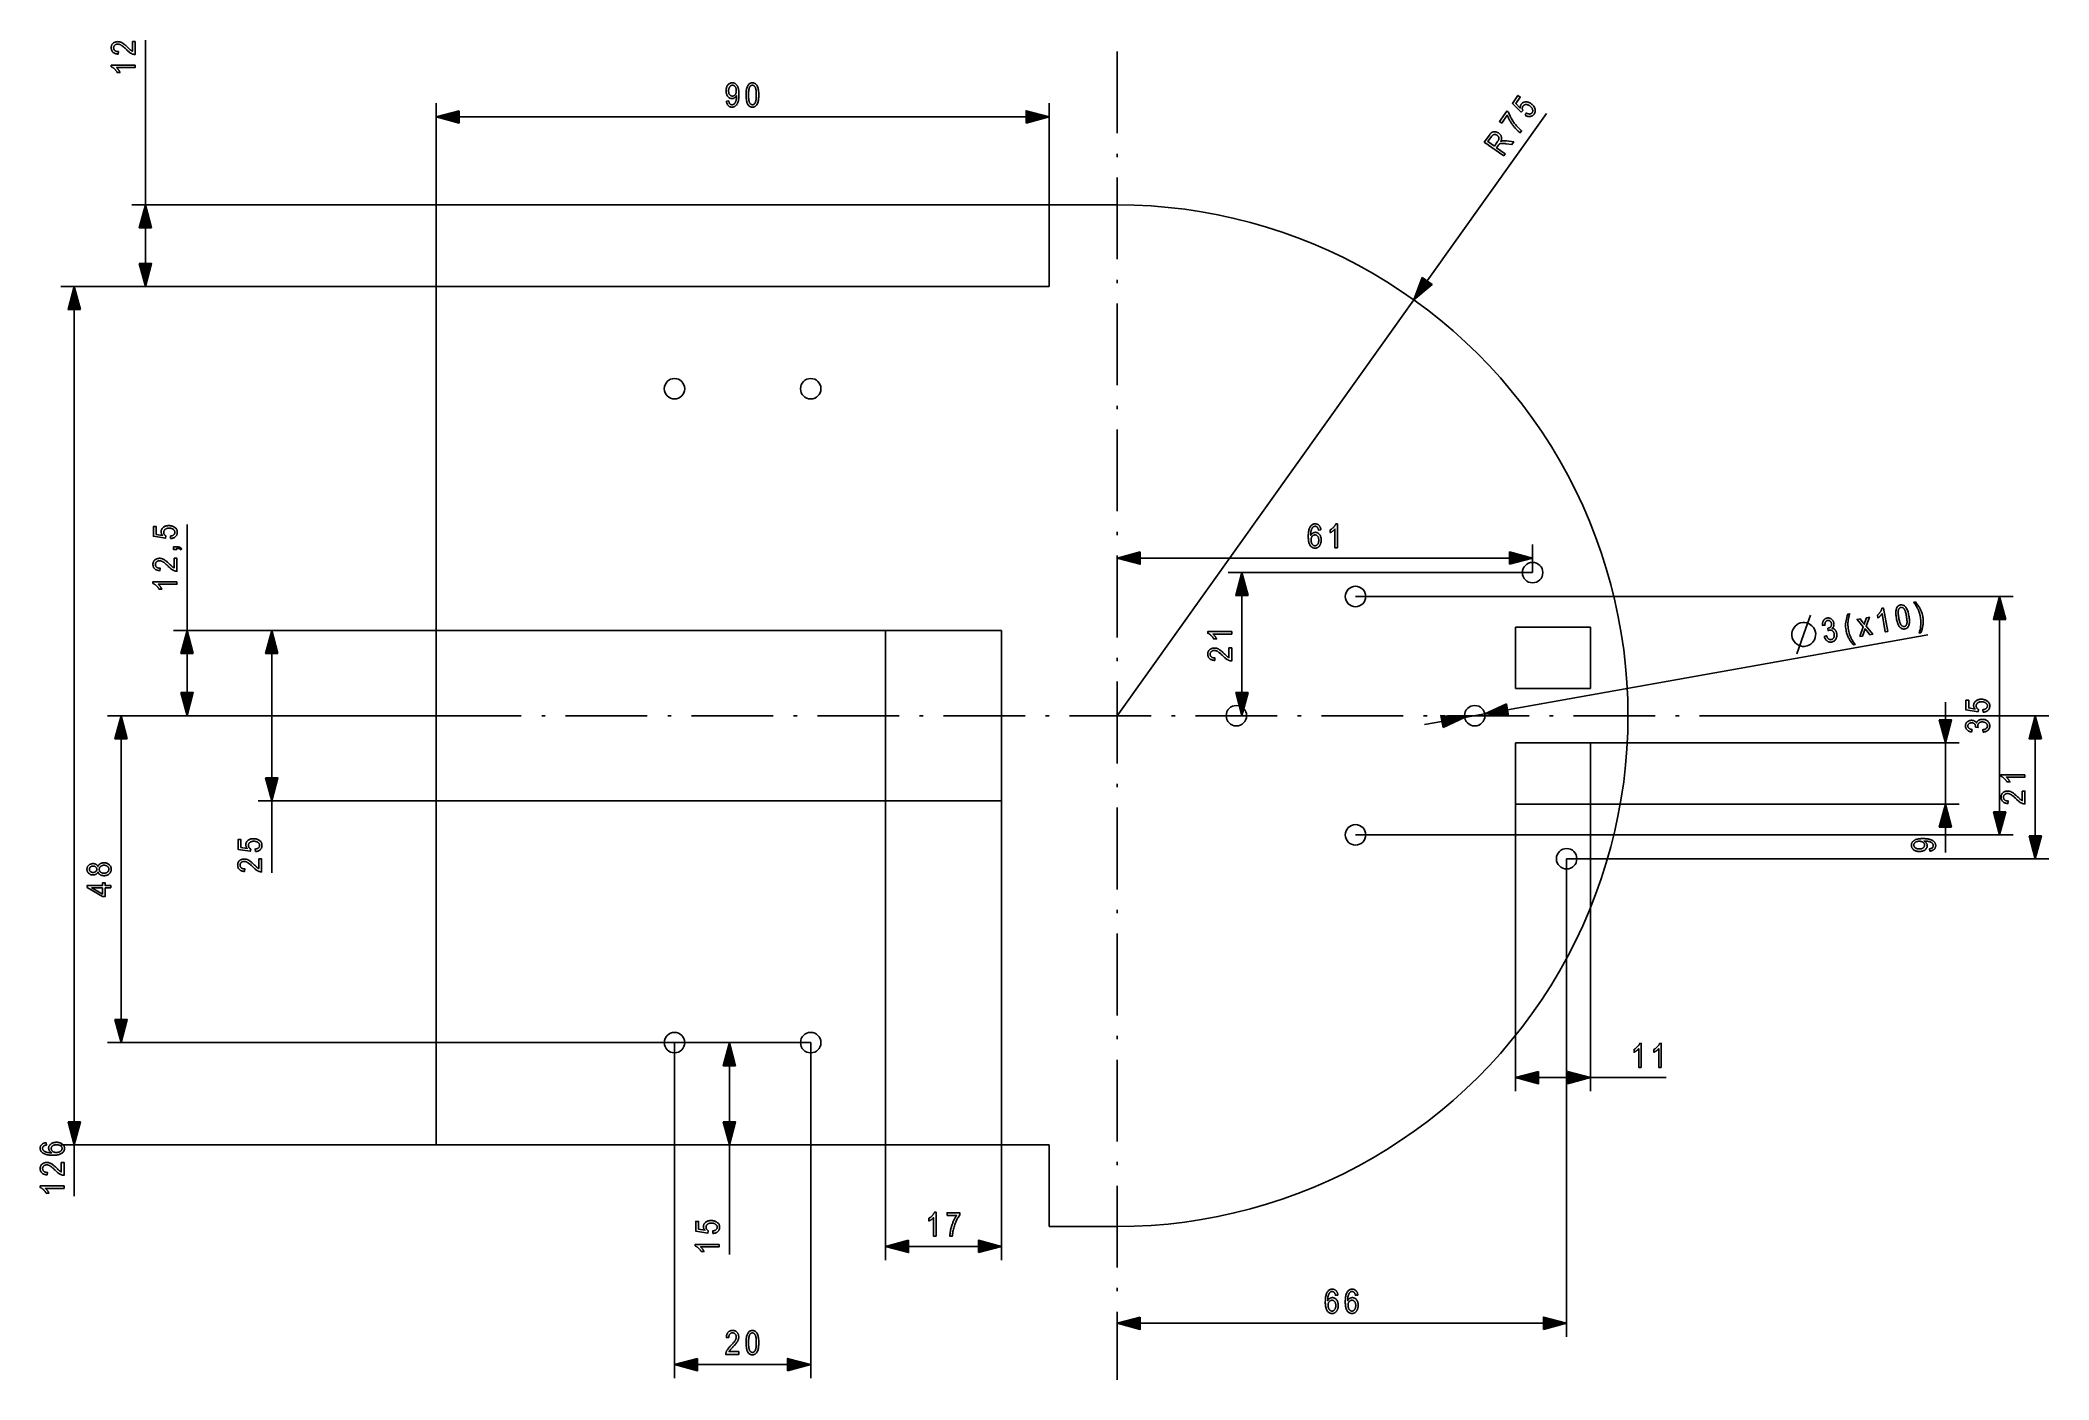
# Model space of a CAD drawing. Extents: x 3 to 298, y 8 to 204.
import ezdxf

# ---------------------------------------------------------------- set-up
doc = ezdxf.new("R2010")
doc.units = 0
doc.linetypes.add('DASHDOT', pattern=[18.5, 12, -3, 0.5, -3])
doc.layers.get('0').update_dxf_attribs({"linetype": 'CONTINUOUS'})

msp = doc.modelspace()

# ---------------------------------------------------------------- linework, layer by layer
at = {"color": 7}
for p, q in [((18.309357, 180), (18.309357, 204.167404)), ((61, 168), (61, 194.89682)), ((151, 168), (151, 194.89682)), ((64.380737, 192.89682), (147.619263, 192.89682)), ((206.510498, 168.81485), (224.059814, 193.422516)), ((151, 180), (16.309357, 180)), ((61, 168), (5.877289, 168)), ((151, 168), (16.309357, 168)), ((61, 42), (61, 168)), ((61, 168), (151, 168)), ((161, 105), (204.547516, 166.062378)), ((7.877289, 45.380741), (7.877289, 164.619263)), ((164.380737, 128.147202), (218.619263, 128.147202)), ((222, 126), (177.320984, 126)), ((196, 122.5), (292.572845, 122.5)), ((290.572845, 90.880737), (290.572845, 119.119263)), ((127, 117.5), (22.438843, 117.5)), ((127, 117.5), (34.87442, 117.5)), ((127, 117.5), (127, 92.5)), ((144, 92.5), (144, 117.5)), ((218.30481, 105.857613), (280.01886, 116.873016)), ((63.5, 105), (12.744751, 105)), ((63.5, 105), (22.438843, 105)), ((258.5, 105), (297.798584, 105)), ((14.744751, 60.380741), (14.744751, 101.619263)), ((219.5, 101), (284.625916, 101)), ((127, 92.5), (34.87442, 92.5)), ((127, 92.5), (127, 25.080925)), ((144, 92.5), (144, 25.080925)), ((219.5, 92), (219.5, 49.86797)), ((219.5, 92), (284.625916, 92)), ((230.5, 92), (230.5, 49.86797)), ((196, 87.5), (292.572845, 87.5)), ((227, 84), (297.798584, 84)), ((227, 84), (227, 13.796555)), ((116, 57), (12.744751, 57)), ((96, 57), (96, 7.732285)), ((116, 57), (116, 7.732285)), ((61, 42), (5.877289, 42)), ((61, 42), (151, 42)), ((164.380737, 15.796555), (223.619263, 15.796555))]:
    msp.add_line(p, q, dxfattribs=at)
at = {"color": 7, "linetype": 'DASHDOT'}
for p, q in [((161, 202.5), (161, 7.5)), ((258.5, 105), (63.5, 105))]:
    msp.add_line(p, q, dxfattribs=at)
at = {"color": 7, "ltscale": 0.3}
for p, q in [((151, 180), (151, 168)), ((151, 30), (151, 42))]:
    msp.add_line(p, q, dxfattribs=at)
at = {"color": 7, "ltscale": 0.25}
for p, q in [((161, 180), (151, 180)), ((151, 30), (161, 30))]:
    msp.add_line(p, q, dxfattribs=at)
at = {"color": 7, "ltscale": 0.130963}
msp.add_line((18.309357, 171.380737), (18.309357, 176.619263), dxfattribs=at)
at = {"color": 7, "ltscale": 0.389204}
msp.add_line((24.438843, 117.5), (24.438843, 133.068161), dxfattribs=at)
at = {"color": 7, "ltscale": 0.10368}
msp.add_line((222, 126), (222, 130.147202), dxfattribs=at)
at = {"color": 7, "ltscale": 0.355963}
for p, q in [((179.320984, 108.380737), (179.320984, 122.619263)), ((295.798584, 87.380737), (295.798584, 101.619263))]:
    msp.add_line(p, q, dxfattribs=at)
at = {"color": 7, "ltscale": 0.275}
for p, q in [((219.5, 118), (230.5, 118)), ((230.5, 109), (219.5, 109)), ((230.5, 101), (219.5, 101)), ((219.5, 92), (230.5, 92))]:
    msp.add_line(p, q, dxfattribs=at)
at = {"color": 7, "ltscale": 0.225}
for p, q in [((219.5, 118), (219.5, 109)), ((230.5, 109), (230.5, 118)), ((219.5, 92), (219.5, 101)), ((230.5, 101), (230.5, 92)), ((282.625916, 92), (282.625916, 101))]:
    msp.add_line(p, q, dxfattribs=at)
at = {"color": 7, "ltscale": 0.425}
for p, q in [((127, 117.5), (144, 117.5)), ((144, 92.5), (127, 92.5))]:
    msp.add_line(p, q, dxfattribs=at)
at = {"color": 7, "ltscale": 0.143463}
msp.add_line((24.438843, 108.380737), (24.438843, 114.119263), dxfattribs=at)
at = {"color": 7, "ltscale": 0.455963}
msp.add_line((36.87442, 95.880737), (36.87442, 114.119263), dxfattribs=at)
at = {"color": 7, "ltscale": 0.065482}
msp.add_line((282.625916, 104.380737), (282.625916, 107), dxfattribs=at)
at = {"color": 7, "ltscale": 0.065481}
msp.add_line((206.116699, 103.682144), (208.69519, 104.142387), dxfattribs=at)
at = {"color": 7, "ltscale": 0.075}
msp.add_line((212.023346, 104.736427), (214.976654, 105.263573), dxfattribs=at)
at = {"color": 7, "ltscale": 0.263808}
msp.add_line((36.87442, 81.947662), (36.87442, 92.5), dxfattribs=at)
at = {"color": 7, "ltscale": 0.092845}
msp.add_line((282.625916, 84.905472), (282.625916, 88.619263), dxfattribs=at)
at = {"color": 7, "ltscale": 0.202989}
msp.add_line((97.949997, 57), (106.06955, 57), dxfattribs=at)
at = {"color": 7, "ltscale": 0.205963}
msp.add_line((104.06955, 45.380741), (104.06955, 53.619259), dxfattribs=at)
at = {"color": 7, "ltscale": 0.105963}
msp.add_line((222.880737, 51.86797), (227.119263, 51.86797), dxfattribs=at)
at = {"color": 7, "ltscale": 0.27808}
msp.add_line((230.5, 51.86797), (241.623184, 51.86797), dxfattribs=at)
at = {"color": 7, "ltscale": 0.188186}
msp.add_line((7.877289, 34.472572), (7.877289, 42), dxfattribs=at)
at = {"color": 7, "ltscale": 0.402658}
msp.add_line((104.06955, 25.893692), (104.06955, 42), dxfattribs=at)
at = {"color": 7, "ltscale": 0.255963}
msp.add_line((130.380737, 27.080925), (140.619263, 27.080925), dxfattribs=at)
at = {"color": 7, "ltscale": 0.330963}
msp.add_line((99.380737, 9.732285), (112.619263, 9.732285), dxfattribs=at)
at = {"color": 7}
for points in [[(16.396332, 203.954437), (16.809357, 203.954437), (16.809357, 202.056427), (16.758621, 202.056641), (16.706696, 202.060181), (16.65358, 202.067047), (16.599258, 202.07724), (16.543747, 202.090729), (16.487045, 202.107559), (16.429153, 202.127686), (16.370071, 202.151154), (16.309784, 202.177917), (16.248306, 202.208023), (16.185104, 202.242401), (16.119675, 202.282074), (16.051987, 202.327026), (15.982056, 202.377243), (15.909882, 202.432739), (15.835464, 202.493515), (15.758804, 202.55957), (15.679901, 202.63089), (15.598755, 202.707489), (15.515366, 202.789368), (15.419235, 202.884796), (15.32756, 202.973389), (15.240356, 203.055161), (15.157623, 203.130096), (15.079346, 203.198212), (15.005539, 203.259491), (14.936203, 203.313965), (14.871323, 203.361588), (14.810913, 203.40239), (14.754959, 203.436371), (14.701614, 203.465393), (14.649002, 203.491364), (14.597137, 203.514282), (14.546005, 203.534149), (14.495621, 203.550964), (14.445969, 203.564713), (14.397064, 203.575409), (14.348892, 203.583038), (14.301468, 203.587631), (14.254791, 203.589157), (14.202301, 203.587585), (14.151794, 203.582901), (14.103271, 203.575089), (14.056717, 203.564148), (14.012161, 203.550064), (13.969574, 203.532867), (13.928986, 203.512543), (13.890366, 203.489075), (13.853729, 203.462494), (13.819077, 203.432785), (13.787094, 203.400787), (13.758484, 203.36731), (13.733231, 203.332397), (13.711349, 203.296021), (13.692841, 203.258209), (13.677689, 203.218903), (13.665909, 203.178162), (13.657501, 203.135971), (13.652451, 203.092316), (13.650757, 203.047211), (13.652573, 202.998901), (13.65802, 202.952377), (13.667099, 202.907623), (13.679794, 202.864624), (13.696121, 202.823395), (13.71608, 202.78392), (13.73967, 202.746216), (13.766891, 202.710297), (13.797729, 202.676117), (13.832214, 202.643738), (13.870071, 202.6138), (13.911087, 202.587006), (13.955261, 202.56337), (14.002579, 202.542877), (14.05304, 202.525543), (14.106674, 202.511368), (14.163437, 202.500336), (14.223373, 202.492462), (14.286438, 202.487732), (14.352676, 202.48616), (14.307312, 202.12326), (14.209061, 202.132996), (14.115784, 202.146912), (14.027512, 202.164978), (13.944229, 202.187256), (13.865936, 202.213684), (13.792618, 202.244308), (13.724304, 202.279114), (13.66098, 202.318085), (13.602646, 202.361237), (13.549301, 202.408569), (13.500992, 202.459549), (13.457764, 202.513672), (13.419617, 202.570892), (13.386566, 202.631256), (13.358597, 202.694763), (13.335709, 202.761383), (13.317917, 202.831131), (13.305206, 202.904007), (13.297577, 202.980011), (13.295029, 203.059143), (13.297989, 203.144867), (13.30687, 203.226318), (13.321671, 203.303497), (13.342392, 203.376389), (13.369049, 203.445007), (13.401611, 203.509369), (13.440094, 203.569458), (13.484497, 203.625259), (13.534821, 203.676788), (13.59108, 203.72406), (13.651093, 203.766907), (13.712738, 203.805267), (13.776001, 203.839111), (13.840897, 203.868439), (13.90741, 203.89325), (13.975555, 203.913574), (14.045319, 203.929352), (14.116699, 203.940643), (14.189697, 203.947418), (14.264343, 203.949661), (14.330917, 203.947906), (14.396942, 203.942596), (14.462418, 203.933762), (14.527344, 203.921387), (14.591721, 203.905487), (14.655548, 203.886063), (14.718826, 203.863098), (14.781555, 203.836594), (14.843735, 203.806564), (14.905365, 203.772995), (14.968765, 203.734482), (15.03624, 203.689621), (15.107803, 203.638412), (15.183456, 203.580841), (15.263184, 203.516937), (15.347, 203.446686), (15.434891, 203.370056), (15.526871, 203.287109), (15.622925, 203.197784), (15.723068, 203.102112), (15.785477, 203.041321), (15.843781, 202.984985), (15.897964, 202.933121), (15.948059, 202.885712), (15.994049, 202.842773), (16.035919, 202.804306), (16.073685, 202.770294), (16.107346, 202.740753), (16.136902, 202.715668), (16.162354, 202.695068), (16.18576, 202.677032), (16.209152, 202.659668), (16.232544, 202.643036), (16.255951, 202.627075), (16.279343, 202.611801), (16.302734, 202.597229), (16.326141, 202.583344), (16.349533, 202.570145), (16.372925, 202.557648), (16.396332, 202.545837)], [(16.809357, 200.495026), (16.809357, 200.141693), (14.070953, 200.141693), (14.099655, 200.116486), (14.128494, 200.08963), (14.15744, 200.061096), (14.186508, 200.030914), (14.215698, 199.999023), (14.244995, 199.965485), (14.274429, 199.930267), (14.30397, 199.893387), (14.333633, 199.854828), (14.363419, 199.814606), (14.392532, 199.773865), (14.420197, 199.73381), (14.446396, 199.694427), (14.47113, 199.655701), (14.494431, 199.617645), (14.516266, 199.580261), (14.536636, 199.543533), (14.555557, 199.507477), (14.573029, 199.472107), (14.589035, 199.437378), (14.173615, 199.437378), (14.13945, 199.494965), (14.103806, 199.551178), (14.066681, 199.606018), (14.028076, 199.659515), (13.987991, 199.711639), (13.946426, 199.762421), (13.903381, 199.811829), (13.858856, 199.859863), (13.812851, 199.906555), (13.765366, 199.951874), (13.717255, 199.995209), (13.669388, 200.035873), (13.62175, 200.073883), (13.574356, 200.109253), (13.527206, 200.141983), (13.480301, 200.172058), (13.433624, 200.199463), (13.387192, 200.224243), (13.340988, 200.246368), (13.295029, 200.265839), (13.295029, 200.495026)], [(103.632607, 195.206161), (103.971626, 195.244354), (103.991013, 195.13913), (104.016701, 195.044968), (104.048691, 194.961884), (104.08699, 194.889877), (104.131584, 194.828949), (104.18248, 194.779099), (104.239685, 194.740326), (104.303192, 194.712631), (104.373001, 194.696014), (104.449112, 194.690475), (104.484131, 194.691681), (104.518494, 194.695297), (104.552216, 194.701324), (104.585297, 194.709778), (104.617729, 194.720612), (104.649521, 194.733887), (104.680664, 194.749557), (104.711166, 194.767639), (104.741013, 194.788132), (104.770226, 194.811035), (104.798676, 194.837036), (104.826233, 194.86676), (104.852921, 194.900253), (104.878708, 194.937485), (104.903625, 194.978455), (104.927658, 195.023193), (104.950806, 195.071671), (104.973068, 195.123901), (104.994446, 195.179871), (105.014938, 195.239594), (105.033997, 195.302216), (105.051041, 195.366882), (105.066078, 195.433624), (105.079117, 195.502411), (105.090149, 195.573242), (105.099167, 195.646118), (105.106186, 195.721069), (105.111206, 195.798065), (105.114212, 195.877106), (105.115211, 195.958221), (105.115211, 196.044159), (105.092484, 196.002548), (105.06823, 195.962708), (105.042442, 195.924622), (105.015137, 195.888306), (104.98629, 195.85376), (104.955917, 195.820984), (104.924026, 195.789978), (104.890602, 195.760712), (104.855652, 195.733246), (104.819168, 195.70752), (104.781853, 195.683945), (104.744392, 195.662842), (104.706787, 195.644211), (104.669044, 195.628082), (104.631157, 195.61441), (104.593124, 195.603241), (104.554947, 195.594559), (104.516632, 195.588348), (104.478165, 195.584625), (104.43956, 195.583374), (104.370346, 195.586456), (104.303055, 195.595657), (104.237694, 195.610992), (104.174271, 195.632477), (104.112778, 195.66008), (104.053223, 195.693817), (103.995605, 195.733704), (103.939919, 195.779724), (103.886169, 195.831879), (103.834351, 195.890167), (103.786041, 195.953781), (103.742813, 196.021912), (103.704674, 196.094543), (103.671616, 196.171692), (103.643646, 196.253357), (103.620766, 196.339539), (103.602966, 196.430222), (103.590256, 196.525421), (103.582626, 196.625137), (103.580078, 196.729355), (103.582718, 196.836853), (103.590637, 196.939697), (103.603821, 197.037872), (103.622292, 197.131409), (103.646042, 197.220276), (103.675056, 197.304504), (103.709351, 197.384064), (103.748924, 197.458954), (103.79377, 197.529205), (103.843895, 197.594818), (103.897797, 197.654907), (103.953957, 197.708679), (104.01239, 197.756134), (104.07309, 197.797272), (104.136063, 197.832062), (104.201294, 197.860535), (104.268799, 197.882675), (104.338577, 197.898499), (104.410614, 197.90799), (104.484924, 197.911148), (104.538048, 197.909378), (104.590454, 197.904083), (104.642136, 197.895233), (104.693115, 197.882874), (104.743362, 197.866974), (104.792908, 197.847534), (104.841736, 197.824585), (104.889839, 197.798065), (104.937225, 197.768036), (104.983902, 197.734467), (105.029175, 197.697479), (105.072334, 197.65712), (105.113403, 197.613434), (105.152359, 197.566406), (105.189224, 197.516022), (105.223984, 197.462311), (105.256645, 197.405243), (105.287201, 197.344849), (105.315659, 197.281097), (105.342026, 197.21402), (105.366058, 197.142212), (105.387573, 197.064362), (105.406555, 196.980438), (105.423004, 196.890472), (105.43692, 196.794418), (105.448311, 196.692307), (105.457169, 196.584137), (105.463493, 196.469879), (105.467285, 196.349579), (105.468552, 196.223221), (105.467194, 196.082245), (105.463112, 195.947708), (105.456306, 195.819611), (105.446777, 195.697983), (105.434532, 195.582794), (105.419563, 195.47403), (105.401871, 195.371735), (105.381462, 195.275879), (105.358322, 195.186462), (105.332474, 195.103516), (105.304291, 195.025909), (105.27417, 194.952621), (105.242119, 194.883621), (105.20813, 194.818924), (105.172211, 194.758514), (105.134361, 194.702423), (105.094574, 194.650604), (105.052856, 194.603088), (105.009201, 194.559875), (104.963608, 194.520966), (104.916489, 194.486038), (104.868256, 194.454788), (104.818893, 194.427216), (104.768417, 194.40332), (104.716812, 194.383087), (104.664078, 194.366547), (104.610229, 194.353668), (104.55526, 194.344482), (104.499168, 194.338974), (104.441956, 194.337128), (104.377609, 194.339355), (104.315414, 194.346069), (104.255371, 194.357224), (104.197479, 194.372849), (104.141731, 194.392944), (104.088135, 194.417496), (104.036682, 194.446518), (103.987381, 194.479996), (103.940231, 194.517944), (103.895226, 194.560364), (103.853065, 194.606995), (103.814438, 194.657623), (103.779343, 194.712234), (103.747772, 194.770844), (103.719749, 194.833435), (103.695251, 194.899994), (103.674294, 194.970551), (103.65686, 195.045105), (103.642967, 195.123642)], [(106.509483, 196.122955), (106.511856, 196.294861), (106.518982, 196.458237), (106.530861, 196.613068), (106.547493, 196.759338), (106.568871, 196.897079), (106.595001, 197.02626), (106.625885, 197.146896), (106.661514, 197.258987), (106.701904, 197.362534), (106.747032, 197.45752), (106.796799, 197.543716), (106.851074, 197.620834), (106.909866, 197.688873), (106.973175, 197.747833), (107.040985, 197.797745), (107.113312, 197.838562), (107.190155, 197.870316), (107.271507, 197.893005), (107.357376, 197.906616), (107.447754, 197.911148), (107.528137, 197.907471), (107.605034, 197.896439), (107.678452, 197.878052), (107.748383, 197.852325), (107.814819, 197.819229), (107.877777, 197.778778), (107.937248, 197.730988), (107.993233, 197.675842), (108.045731, 197.613342), (108.094749, 197.543488), (108.149185, 197.449341), (108.197891, 197.344559), (108.24086, 197.229126), (108.278107, 197.103043), (108.309616, 196.966309), (108.335403, 196.818939), (108.355453, 196.660919), (108.369781, 196.492233), (108.37838, 196.312912), (108.381241, 196.122955), (108.378876, 195.95192), (108.371788, 195.789322), (108.35997, 195.635162), (108.34343, 195.48941), (108.322159, 195.352097), (108.296158, 195.223206), (108.265427, 195.102753), (108.229973, 194.990723), (108.189789, 194.887115), (108.144882, 194.791946), (108.095322, 194.705536), (108.041176, 194.628204), (107.982445, 194.559998), (107.919128, 194.500854), (107.851227, 194.450836), (107.778748, 194.409912), (107.701675, 194.378067), (107.620026, 194.355316), (107.533798, 194.341675), (107.442978, 194.337128), (107.362335, 194.341156), (107.284683, 194.35318), (107.210022, 194.37323), (107.138336, 194.401306), (107.069641, 194.437408), (107.003922, 194.481537), (106.941193, 194.533661), (106.881447, 194.593842), (106.824684, 194.662018), (106.770905, 194.73822), (106.721237, 194.82428), (106.676796, 194.921967), (106.637581, 195.031311), (106.603592, 195.152313), (106.574844, 195.284943), (106.551315, 195.429245), (106.533012, 195.585205), (106.519943, 195.752792), (106.5121, 195.932037)], [(105.077011, 196.750854), (105.075348, 196.824219), (105.070328, 196.894379), (105.061974, 196.961349), (105.050278, 197.025116), (105.035233, 197.085693), (105.016846, 197.143051), (104.995125, 197.197235), (104.970055, 197.248199), (104.94165, 197.295975), (104.909897, 197.340546), (104.875961, 197.381378), (104.841034, 197.417908), (104.805107, 197.450134), (104.768173, 197.478058), (104.73024, 197.501694), (104.691299, 197.521027), (104.651352, 197.536072), (104.610413, 197.546814), (104.568466, 197.553268), (104.525513, 197.55542), (104.480637, 197.553131), (104.436752, 197.546249), (104.393829, 197.53479), (104.351898, 197.518738), (104.310944, 197.498108), (104.270966, 197.4729), (104.231964, 197.443115), (104.193939, 197.408722), (104.156906, 197.369766), (104.120842, 197.326218), (104.087051, 197.278854), (104.056808, 197.228424), (104.030128, 197.174957), (104.007004, 197.118408), (103.987442, 197.058823), (103.971436, 196.996185), (103.958984, 196.930481), (103.950089, 196.861725), (103.944756, 196.789902), (103.942978, 196.715027), (103.944672, 196.647675), (103.949753, 196.583099), (103.958237, 196.521332), (103.970093, 196.462341), (103.985352, 196.406158), (104.003998, 196.352753), (104.026031, 196.302155), (104.05146, 196.254349), (104.080276, 196.209335), (104.112488, 196.167114), (104.147049, 196.128326), (104.182961, 196.093628), (104.220207, 196.063019), (104.258789, 196.036469), (104.298706, 196.014008), (104.339966, 195.995636), (104.382553, 195.981354), (104.426483, 195.971161), (104.471748, 195.965027), (104.518349, 195.962982), (104.56443, 195.965042), (104.60907, 195.971191), (104.652283, 195.981476), (104.694061, 195.995834), (104.734413, 196.014313), (104.773331, 196.036896), (104.810814, 196.063599), (104.846863, 196.094391), (104.881485, 196.129303), (104.914665, 196.168304), (104.945511, 196.21109), (104.973114, 196.257309), (104.997467, 196.306976), (105.01857, 196.360077), (105.036423, 196.416595), (105.051041, 196.476578), (105.062401, 196.539978), (105.070518, 196.606842), (105.075394, 196.677124)], [(106.869987, 196.122955), (106.871628, 195.958099), (106.876526, 195.804504), (106.884705, 195.662155), (106.896149, 195.531052), (106.910873, 195.411194), (106.928864, 195.302582), (106.950119, 195.2052), (106.974655, 195.11908), (107.002457, 195.044189), (107.033524, 194.98056), (107.067154, 194.925446), (107.102615, 194.876129), (107.139923, 194.832611), (107.179062, 194.794907), (107.220047, 194.763), (107.262863, 194.736877), (107.307526, 194.716583), (107.354019, 194.702087), (107.402351, 194.693375), (107.45253, 194.690475), (107.499962, 194.69342), (107.545822, 194.702225), (107.590118, 194.716904), (107.632828, 194.737457), (107.673965, 194.763885), (107.713516, 194.796204), (107.751511, 194.834366), (107.787918, 194.878418), (107.822746, 194.928345), (107.856003, 194.984131), (107.886848, 195.04837), (107.914444, 195.123657), (107.938797, 195.209961), (107.959908, 195.307297), (107.977768, 195.415665), (107.992371, 195.535065), (108.003738, 195.665497), (108.011856, 195.806946), (108.016724, 195.959427), (108.018349, 196.122955), (108.016716, 196.288239), (108.01181, 196.4422), (108.003632, 196.584839), (107.992188, 196.716187), (107.977463, 196.836197), (107.959473, 196.944901), (107.938217, 197.042282), (107.913681, 197.128357), (107.88588, 197.203094), (107.854813, 197.266541), (107.821136, 197.321411), (107.785522, 197.370529), (107.747986, 197.413864), (107.708511, 197.451416), (107.667099, 197.483185), (107.623749, 197.509186), (107.578476, 197.529419), (107.531265, 197.543854), (107.482117, 197.552521), (107.431038, 197.55542), (107.384064, 197.552475), (107.338646, 197.543671), (107.294769, 197.528992), (107.252457, 197.508423), (107.211693, 197.481995), (107.172478, 197.449707), (107.134811, 197.41153), (107.098709, 197.367477), (107.064148, 197.317551), (107.031143, 197.261749), (107.000519, 197.19751), (106.973129, 197.122238), (106.948952, 197.035919), (106.928001, 196.938599), (106.910278, 196.830231), (106.895767, 196.710831), (106.884491, 196.580414), (106.876434, 196.43895), (106.871597, 196.286469)], [(220.890015, 193.140137), (221.073776, 193.463608), (221.132431, 193.43367), (221.189575, 193.407471), (221.245193, 193.38504), (221.299286, 193.366348), (221.351883, 193.35141), (221.402939, 193.340225), (221.452484, 193.332794), (221.500519, 193.329102), (221.547028, 193.329178), (221.592026, 193.333008), (221.635223, 193.340042), (221.6763, 193.349777), (221.715302, 193.362213), (221.752213, 193.37735), (221.787018, 193.395172), (221.819733, 193.415695), (221.850357, 193.438904), (221.878876, 193.464828), (221.905304, 193.493439), (221.929642, 193.52475), (221.956482, 193.566345), (221.97876, 193.609482), (221.996475, 193.654175), (222.009644, 193.700409), (222.01825, 193.748199), (222.022308, 193.797531), (222.02182, 193.848419), (222.016754, 193.900848), (222.007141, 193.954819), (221.992981, 194.010345), (221.974121, 194.066132), (221.950394, 194.120941), (221.921829, 194.174744), (221.888428, 194.227539), (221.850159, 194.279343), (221.807053, 194.330139), (221.759094, 194.379944), (221.706299, 194.428741), (221.648651, 194.476532), (221.586151, 194.523346), (221.525467, 194.564453), (221.465485, 194.600769), (221.406204, 194.632263), (221.347626, 194.658966), (221.289764, 194.680832), (221.23259, 194.697891), (221.176132, 194.710144), (221.120361, 194.71759), (221.065308, 194.720215), (221.010956, 194.718018), (220.958099, 194.711502), (220.907593, 194.701126), (220.85939, 194.68689), (220.813507, 194.668808), (220.769958, 194.646866), (220.728729, 194.621063), (220.689835, 194.5914), (220.653244, 194.557892), (220.618988, 194.520538), (220.587051, 194.479309), (220.569321, 194.452911), (220.553284, 194.425797), (220.53894, 194.39798), (220.526306, 194.369446), (220.51535, 194.34021), (220.506088, 194.310257), (220.49852, 194.279602), (220.492645, 194.24823), (220.488464, 194.216156), (220.485977, 194.18338), (220.485245, 194.150299), (220.486343, 194.117371), (220.489273, 194.084564), (220.494019, 194.051895), (220.500595, 194.019363), (220.509003, 193.986969), (220.519226, 193.954712), (220.531281, 193.922577), (220.545166, 193.890579), (220.560867, 193.858719), (220.325424, 193.619019), (219.023956, 194.890289), (219.851532, 196.05072), (220.185852, 195.812286), (219.521851, 194.881226), (220.197601, 194.208694), (220.193466, 194.27478), (220.193268, 194.338806), (220.197006, 194.400803), (220.204681, 194.460754), (220.216309, 194.518646), (220.231857, 194.574493), (220.251343, 194.628311), (220.27478, 194.680084), (220.302139, 194.729797), (220.333435, 194.777466), (220.377258, 194.833618), (220.424973, 194.884674), (220.476593, 194.930634), (220.532104, 194.971497), (220.591522, 195.007248), (220.654831, 195.037903), (220.722046, 195.063477), (220.793167, 195.083939), (220.868195, 195.099304), (220.947113, 195.109589), (221.028168, 195.113892), (221.109619, 195.111389), (221.191452, 195.102066), (221.273682, 195.085938), (221.356293, 195.062988), (221.439301, 195.033203), (221.52269, 194.996628), (221.606476, 194.953217), (221.690628, 194.903015), (221.775192, 194.845978), (221.856033, 194.785065), (221.931396, 194.721497), (222.001266, 194.655319), (222.065659, 194.586517), (222.124573, 194.515076), (222.178009, 194.44101), (222.225952, 194.364288), (222.268417, 194.284973), (222.305405, 194.203003), (222.336914, 194.118423), (222.361618, 194.033157), (222.37825, 193.949188), (222.386795, 193.866486), (222.387238, 193.785065), (222.379608, 193.704926), (222.363876, 193.626068), (222.340073, 193.548492), (222.308167, 193.472198), (222.268173, 193.397202), (222.220093, 193.323471), (222.175415, 193.265274), (222.127853, 193.211975), (222.077423, 193.163559), (222.024109, 193.120041), (221.967926, 193.081421), (221.908875, 193.047684), (221.846954, 193.018845), (221.78215, 192.994904), (221.714478, 192.975861), (221.643921, 192.9617), (221.571594, 192.952942), (221.498596, 192.950104), (221.424911, 192.953156), (221.35054, 192.962143), (221.275482, 192.97702), (221.199753, 192.997833), (221.123337, 193.024536), (221.046234, 193.057159), (220.968475, 193.095703)], [(64.380737, 193.802689), (61, 192.89682), (64.380737, 191.990952)], [(147.619263, 191.990952), (151, 192.89682), (147.619263, 193.802689)], [(217.472992, 192.008316), (217.136719, 192.248138), (218.21521, 193.760391), (218.487335, 193.566315), (218.530197, 193.434937), (218.579529, 193.301422), (218.635315, 193.165741), (218.697586, 193.027893), (218.766327, 192.887909), (218.841522, 192.745789), (218.923203, 192.601501), (219.011353, 192.455048), (219.105988, 192.306458), (219.207062, 192.155731), (219.31282, 192.006165), (219.421432, 191.86116), (219.532883, 191.720673), (219.647202, 191.584732), (219.764359, 191.453308), (219.884384, 191.326447), (220.007248, 191.204102), (220.132965, 191.086273), (220.261536, 190.973007), (220.392975, 190.864258), (220.182251, 190.568817), (220.111099, 190.622864), (220.039032, 190.680634), (219.966034, 190.742142), (219.892136, 190.807373), (219.817322, 190.876358), (219.741577, 190.949066), (219.664917, 191.025513), (219.587357, 191.105682), (219.508881, 191.189575), (219.429474, 191.277222), (219.350647, 191.367203), (219.273849, 191.45816), (219.199097, 191.55011), (219.126404, 191.643021), (219.05574, 191.736908), (218.987122, 191.831787), (218.920563, 191.927628), (218.856049, 192.024445), (218.793564, 192.122238), (218.733124, 192.221008), (218.675201, 192.319641), (218.62027, 192.417023), (218.568314, 192.513184), (218.519348, 192.608063), (218.473343, 192.701721), (218.430328, 192.794128), (218.390305, 192.885269), (218.353256, 192.975189), (218.319183, 193.063843), (218.288101, 193.151245)], [(217.760712, 187.173309), (214.911133, 189.205536), (215.649994, 190.241562), (215.695877, 190.304214), (215.740936, 190.362335), (215.785156, 190.415894), (215.828537, 190.464935), (215.871094, 190.509445), (215.912811, 190.549408), (215.953705, 190.584824), (215.993774, 190.615707), (216.03299, 190.642059), (216.071396, 190.663864), (216.110046, 190.682098), (216.150009, 190.697708), (216.191315, 190.710693), (216.233948, 190.721069), (216.277893, 190.728821), (216.323181, 190.733948), (216.369812, 190.736481), (216.417755, 190.736374), (216.467026, 190.733643), (216.517624, 190.728302), (216.568771, 190.720245), (216.61969, 190.709351), (216.670395, 190.695633), (216.720856, 190.679077), (216.771088, 190.659698), (216.821106, 190.637497), (216.87088, 190.612457), (216.920441, 190.584595), (216.969772, 190.553909), (217.01886, 190.520386), (217.080978, 190.473557), (217.138245, 190.42511), (217.190659, 190.375046), (217.23822, 190.323364), (217.280945, 190.270081), (217.318817, 190.215164), (217.351837, 190.15863), (217.38002, 190.100494), (217.403351, 190.040741), (217.421829, 189.979355), (217.435349, 189.916687), (217.443771, 189.853043), (217.447098, 189.788422), (217.445343, 189.722839), (217.438477, 189.656281), (217.426544, 189.588745), (217.4095, 189.520248), (217.38736, 189.450775), (217.360138, 189.38031), (217.327835, 189.308899), (217.361526, 189.323212), (217.394379, 189.336273), (217.426392, 189.348053), (217.45755, 189.358551), (217.487854, 189.367798), (217.517319, 189.375748), (217.545929, 189.382446), (217.573685, 189.387848), (217.600601, 189.391998), (217.626678, 189.394882), (217.679138, 189.39859), (217.731888, 189.401123), (217.784897, 189.402466), (217.838165, 189.402634), (217.891708, 189.401596), (217.945526, 189.399384), (217.999603, 189.395966), (218.053955, 189.391388), (218.108551, 189.38559), (218.163437, 189.378632), (219.230118, 189.233704), (218.952866, 188.844955), (218.138214, 188.956757), (218.045746, 188.969482), (217.959091, 188.980743), (217.87825, 188.99054), (217.803207, 188.99884), (217.733978, 189.005676), (217.670563, 189.011047), (217.612961, 189.014923), (217.561157, 189.017334), (217.515182, 189.01828), (217.475006, 189.017731), (217.438553, 189.015961), (217.403778, 189.013168), (217.370636, 189.009369), (217.339172, 189.004578), (217.309357, 188.998779), (217.281204, 188.991974), (217.2547, 188.984146), (217.229874, 188.975327), (217.206696, 188.965485), (217.185165, 188.954651), (217.164398, 188.942322), (217.143478, 188.92804), (217.122406, 188.911743), (217.101196, 188.893494), (217.079834, 188.87326), (217.058319, 188.851044), (217.036652, 188.826874), (217.014847, 188.80072), (216.992889, 188.772583), (216.970795, 188.742462), (216.715714, 188.384796), (217.98111, 187.482361)], [(216.38916, 188.617691), (216.863251, 189.282471), (216.893036, 189.325333), (216.920258, 189.366852), (216.944946, 189.407013), (216.967087, 189.445831), (216.986679, 189.483276), (217.003723, 189.519394), (217.018219, 189.554169), (217.030167, 189.58757), (217.039581, 189.619629), (217.046432, 189.65033), (217.051086, 189.680328), (217.053864, 189.710266), (217.054764, 189.740112), (217.053802, 189.769882), (217.050964, 189.799591), (217.046265, 189.829224), (217.039688, 189.858765), (217.03125, 189.888245), (217.020935, 189.917664), (217.008743, 189.946991), (216.994781, 189.975891), (216.979141, 190.003998), (216.961823, 190.031311), (216.94281, 190.057831), (216.922119, 190.083557), (216.89975, 190.108475), (216.875702, 190.132599), (216.849976, 190.155945), (216.822556, 190.178482), (216.793472, 190.200226), (216.750336, 190.22908), (216.707245, 190.254089), (216.664215, 190.275253), (216.621216, 190.292572), (216.578262, 190.306046), (216.535355, 190.315674), (216.492493, 190.321472), (216.449677, 190.323425), (216.406906, 190.321518), (216.364166, 190.315765), (216.321823, 190.306), (216.280212, 190.292023), (216.239304, 190.273834), (216.199127, 190.251434), (216.159668, 190.224838), (216.120926, 190.194016), (216.082916, 190.158997), (216.045624, 190.119751), (216.009048, 190.076309), (215.973206, 190.028656), (215.446442, 189.290009)], [(19.215225, 176.619263), (18.309357, 180), (17.403488, 176.619263)], [(17.403488, 171.380737), (18.309357, 168), (19.215225, 171.380737)], [(205.772964, 169.34082), (204.547516, 166.062378), (207.248016, 168.288879)], [(8.783157, 164.619263), (7.877289, 168), (6.97142, 164.619263)], [(22.022064, 130.996811), (21.983856, 131.366867), (22.049011, 131.376541), (22.110733, 131.388397), (22.169052, 131.40242), (22.223938, 131.418625), (22.275436, 131.436996), (22.323502, 131.457535), (22.368164, 131.480255), (22.409409, 131.505142), (22.447235, 131.532211), (22.481644, 131.561447), (22.512726, 131.592255), (22.540527, 131.624039), (22.565048, 131.656799), (22.586319, 131.690552), (22.604309, 131.725281), (22.619019, 131.760986), (22.630463, 131.797668), (22.638641, 131.835327), (22.643555, 131.873962), (22.645187, 131.913589), (22.642883, 131.963028), (22.635971, 132.011093), (22.624451, 132.05777), (22.608322, 132.103058), (22.587585, 132.146957), (22.562241, 132.189484), (22.532303, 132.230621), (22.497742, 132.27037), (22.458572, 132.308731), (22.414795, 132.345718), (22.367035, 132.380188), (22.315903, 132.411041), (22.261414, 132.438263), (22.203552, 132.461838), (22.142334, 132.481812), (22.077744, 132.498138), (22.009781, 132.510834), (21.938461, 132.519897), (21.86377, 132.525345), (21.785706, 132.527161), (21.712418, 132.525406), (21.642502, 132.520142), (21.575958, 132.511368), (21.512772, 132.499084), (21.452957, 132.483292), (21.3965, 132.463989), (21.343414, 132.441177), (21.293701, 132.414856), (21.247345, 132.385025), (21.204361, 132.351685), (21.165131, 132.315704), (21.13002, 132.277924), (21.099045, 132.238342), (21.072189, 132.196976), (21.049469, 132.153824), (21.030884, 132.108887), (21.016434, 132.062149), (21.006104, 132.013626), (20.999908, 131.963303), (20.997849, 131.911194), (20.998749, 131.87941), (21.001434, 131.848022), (21.005905, 131.817047), (21.012177, 131.786484), (21.020233, 131.756317), (21.030075, 131.726563), (21.041718, 131.697205), (21.055145, 131.668259), (21.070358, 131.639709), (21.087372, 131.611572), (21.105988, 131.584229), (21.126007, 131.558044), (21.14743, 131.533051), (21.170273, 131.509201), (21.194519, 131.486542), (21.220169, 131.465042), (21.247223, 131.444702), (21.275696, 131.425552), (21.305573, 131.407562), (21.336868, 131.390747), (21.284348, 131.058884), (19.486588, 131.338211), (19.486588, 132.763519), (19.897232, 132.763519), (19.897232, 131.619934), (20.837891, 131.464752), (20.796158, 131.516144), (20.75882, 131.568176), (20.725876, 131.620819), (20.697311, 131.674072), (20.673157, 131.727966), (20.653381, 131.782471), (20.638016, 131.837601), (20.627029, 131.893341), (20.620438, 131.949707), (20.61824, 132.006699), (20.621307, 132.07785), (20.630508, 132.147125), (20.645859, 132.214508), (20.667328, 132.280014), (20.694946, 132.343628), (20.728683, 132.405365), (20.76857, 132.465195), (20.81459, 132.523148), (20.866745, 132.579224), (20.925034, 132.633408), (20.988525, 132.68399), (21.05629, 132.729233), (21.128326, 132.769165), (21.204651, 132.803772), (21.285233, 132.833054), (21.370102, 132.85701), (21.459229, 132.875641), (21.552643, 132.888962), (21.65033, 132.896942), (21.752274, 132.899597), (21.85347, 132.896942), (21.951721, 132.888962), (22.047043, 132.875641), (22.139435, 132.85701), (22.228882, 132.833054), (22.315384, 132.803772), (22.398956, 132.769165), (22.479599, 132.729233), (22.557297, 132.68399), (22.63205, 132.633408), (22.701691, 132.578339), (22.763992, 132.519623), (22.818954, 132.457245), (22.866592, 132.39122), (22.906906, 132.321548), (22.939896, 132.248215), (22.965546, 132.171234), (22.983871, 132.090591), (22.994858, 132.006302), (22.998535, 131.918365), (22.995941, 131.845032), (22.988174, 131.774017), (22.97522, 131.705322), (22.957077, 131.638947), (22.933777, 131.574875), (22.905273, 131.513123), (22.871597, 131.45369), (22.832748, 131.396561), (22.788712, 131.341766), (22.739487, 131.289276), (22.685684, 131.240143), (22.627899, 131.19545), (22.566132, 131.155151), (22.500366, 131.119293), (22.430618, 131.08783), (22.356873, 131.060791), (22.27916, 131.038177), (22.197449, 131.019974), (22.11174, 131.00618)], [(190.908875, 132.2901), (190.557907, 132.256683), (190.547409, 132.309082), (190.53595, 132.358383), (190.523529, 132.404587), (190.510162, 132.447678), (190.495834, 132.487671), (190.48056, 132.524551), (190.464325, 132.558334), (190.447128, 132.58902), (190.428986, 132.616592), (190.409897, 132.641068), (190.381149, 132.672821), (190.351257, 132.701233), (190.320221, 132.726288), (190.28804, 132.748016), (190.2547, 132.766403), (190.22023, 132.781448), (190.184616, 132.793137), (190.147842, 132.801498), (190.109924, 132.806519), (190.070877, 132.808182), (190.010498, 132.804367), (189.952545, 132.792908), (189.897049, 132.773804), (189.843964, 132.74707), (189.793335, 132.712692), (189.745132, 132.67067), (189.699356, 132.621002), (189.656036, 132.563705), (189.615128, 132.498764), (189.576675, 132.426193), (189.546249, 132.357147), (189.518982, 132.281799), (189.494873, 132.20015), (189.473907, 132.112198), (189.4561, 132.017944), (189.441452, 131.917374), (189.429932, 131.810516), (189.421585, 131.697357), (189.416382, 131.577881), (189.414322, 131.452118), (189.439301, 131.496841), (189.465515, 131.539352), (189.492966, 131.579636), (189.521667, 131.617706), (189.551605, 131.653549), (189.582779, 131.68718), (189.615204, 131.718582), (189.648865, 131.747772), (189.683777, 131.774734), (189.71991, 131.799484), (189.756897, 131.821945), (189.794312, 131.842026), (189.832153, 131.859756), (189.870422, 131.875122), (189.909119, 131.888123), (189.948257, 131.898758), (189.987808, 131.907028), (190.027802, 131.912933), (190.068222, 131.916489), (190.10907, 131.917664), (190.176483, 131.914581), (190.242142, 131.905304), (190.306076, 131.889832), (190.368256, 131.868195), (190.428696, 131.840378), (190.487381, 131.806366), (190.544342, 131.766174), (190.599548, 131.719788), (190.653015, 131.667236), (190.704742, 131.60849), (190.753052, 131.544571), (190.79628, 131.476471), (190.834412, 131.40419), (190.867462, 131.327728), (190.895432, 131.247086), (190.91832, 131.162277), (190.936127, 131.073288), (190.948837, 130.980118), (190.956467, 130.882767), (190.959, 130.781235), (190.957733, 130.7117), (190.953888, 130.643478), (190.94751, 130.576569), (190.938568, 130.510986), (190.927063, 130.446701), (190.913025, 130.383728), (190.896423, 130.322067), (190.877258, 130.261734), (190.855545, 130.202698), (190.831268, 130.144989), (190.804993, 130.089417), (190.777267, 130.036835), (190.748077, 129.987228), (190.717438, 129.940613), (190.685349, 129.896988), (190.651794, 129.856339), (190.616776, 129.81868), (190.580307, 129.783997), (190.542389, 129.752304), (190.503006, 129.723602), (190.462494, 129.697739), (190.421158, 129.674606), (190.379028, 129.654205), (190.336075, 129.636505), (190.292313, 129.621536), (190.247742, 129.609283), (190.202347, 129.599762), (190.156158, 129.592957), (190.109146, 129.588882), (190.061325, 129.587509), (189.975952, 129.591431), (189.893631, 129.60318), (189.814362, 129.622757), (189.738159, 129.650162), (189.665009, 129.685394), (189.59491, 129.72847), (189.527863, 129.779373), (189.463882, 129.838104), (189.402954, 129.904663), (189.345093, 129.979065), (189.291565, 130.062592), (189.243668, 130.156586), (189.201416, 130.261032), (189.164795, 130.375946), (189.133804, 130.501312), (189.108444, 130.637131), (189.08873, 130.783417), (189.074646, 130.940155), (189.066193, 131.107346), (189.06337, 131.284988), (189.066254, 131.482086), (189.074921, 131.667511), (189.089371, 131.841248), (189.109589, 132.003326), (189.13559, 132.153717), (189.167358, 132.29245), (189.204926, 132.419495), (189.24826, 132.534866), (189.297363, 132.638565), (189.352249, 132.730591), (189.411652, 132.812469), (189.474304, 132.885727), (189.540192, 132.950363), (189.609329, 133.006393), (189.681717, 133.053787), (189.757355, 133.092575), (189.836227, 133.122742), (189.918365, 133.144287), (190.003738, 133.157211), (190.092361, 133.16153), (190.156708, 133.159302), (190.218948, 133.152603), (190.279053, 133.141434), (190.337021, 133.125809), (190.392883, 133.105713), (190.446609, 133.081161), (190.498215, 133.052139), (190.547699, 133.018661), (190.595047, 132.980713), (190.640274, 132.938293), (190.682709, 132.891632), (190.721695, 132.840942), (190.757202, 132.786209), (190.789261, 132.727448), (190.817841, 132.664642), (190.842972, 132.597809), (190.864639, 132.526932), (190.882843, 132.452026), (190.897583, 132.373077)], [(193.336899, 129.647202), (192.983566, 129.647202), (192.983566, 132.385605), (192.958374, 132.356903), (192.931519, 132.328064), (192.902985, 132.299118), (192.872787, 132.27005), (192.840912, 132.24086), (192.807373, 132.211563), (192.772156, 132.182129), (192.73526, 132.152588), (192.696716, 132.122925), (192.656479, 132.09314), (192.615753, 132.064026), (192.575684, 132.036377), (192.536301, 132.010162), (192.497574, 131.985428), (192.459518, 131.962128), (192.422119, 131.940292), (192.385406, 131.919922), (192.349365, 131.901001), (192.31398, 131.883545), (192.279266, 131.867523), (192.279266, 132.282944), (192.336838, 132.317108), (192.393051, 132.352753), (192.447906, 132.389877), (192.501389, 132.428482), (192.553528, 132.468567), (192.604294, 132.510132), (192.653702, 132.553177), (192.701752, 132.597702), (192.748428, 132.643707), (192.793762, 132.691193), (192.837082, 132.739304), (192.877747, 132.78717), (192.915771, 132.834808), (192.951141, 132.882202), (192.983856, 132.929352), (193.013931, 132.976257), (193.041351, 133.022934), (193.066116, 133.069366), (193.088242, 133.11557), (193.107712, 133.16153), (193.336899, 133.16153)], [(22.938843, 129.385284), (22.449417, 129.385284), (22.449417, 129.786377), (22.938843, 129.786377), (22.994431, 129.785538), (23.047562, 129.783035), (23.098236, 129.778854), (23.146454, 129.77301), (23.192215, 129.765488), (23.235504, 129.756287), (23.276352, 129.745422), (23.314728, 129.732895), (23.350647, 129.718689), (23.384109, 129.70282), (23.415573, 129.685333), (23.445557, 129.666336), (23.47403, 129.645798), (23.500992, 129.623734), (23.526459, 129.600159), (23.550415, 129.575043), (23.572861, 129.548386), (23.593811, 129.520218), (23.613266, 129.490524), (23.63121, 129.45929), (23.447372, 129.361404), (23.435349, 129.38237), (23.422211, 129.402283), (23.407944, 129.421143), (23.392548, 129.43895), (23.376038, 129.455719), (23.358414, 129.47142), (23.339661, 129.486084), (23.319778, 129.499695), (23.298782, 129.512238), (23.276672, 129.523758), (23.252869, 129.534241), (23.226868, 129.543716), (23.198639, 129.552185), (23.168182, 129.559662), (23.135513, 129.566132), (23.100616, 129.571594), (23.063507, 129.576065), (23.02417, 129.579529), (22.98262, 129.581985), (22.938843, 129.583435)], [(189.469238, 130.781235), (189.471024, 130.706818), (189.476395, 130.635361), (189.485352, 130.56691), (189.497879, 130.501434), (189.514008, 130.438934), (189.533691, 130.379425), (189.556976, 130.322906), (189.583832, 130.269379), (189.614273, 130.218811), (189.6483, 130.171249), (189.684677, 130.127472), (189.722214, 130.088303), (189.76088, 130.053741), (189.800705, 130.023804), (189.841675, 129.998459), (189.883789, 129.977722), (189.927048, 129.961594), (189.971466, 129.950073), (190.017014, 129.943161), (190.063705, 129.940857), (190.104813, 129.943024), (190.14502, 129.949554), (190.184357, 129.960419), (190.222809, 129.975616), (190.260376, 129.995178), (190.297058, 130.019073), (190.332855, 130.047318), (190.367767, 130.079895), (190.40181, 130.116837), (190.434967, 130.158112), (190.466034, 130.203186), (190.493835, 130.251511), (190.518372, 130.303085), (190.539627, 130.357895), (190.557617, 130.415955), (190.572327, 130.477264), (190.583786, 130.541824), (190.591949, 130.609634), (190.596863, 130.680679), (190.598495, 130.754974), (190.596878, 130.827789), (190.59201, 130.897278), (190.583893, 130.963409), (190.572525, 131.026184), (190.557907, 131.085632), (190.540054, 131.141739), (190.518951, 131.194504), (190.494598, 131.243927), (190.466995, 131.290009), (190.436157, 131.332733), (190.402969, 131.37175), (190.368347, 131.406662), (190.332306, 131.437454), (190.294815, 131.464142), (190.255905, 131.486725), (190.215546, 131.505203), (190.173767, 131.519577), (190.130554, 131.529846), (190.085907, 131.536011), (190.039841, 131.538055), (189.994583, 131.536026), (189.9505, 131.529892), (189.907578, 131.519684), (189.865845, 131.505402), (189.825256, 131.48703), (189.785858, 131.464569), (189.74762, 131.438034), (189.710556, 131.407425), (189.674667, 131.372711), (189.639938, 131.333939), (189.607498, 131.291656), (189.578491, 131.246506), (189.552887, 131.198456), (189.530685, 131.147522), (189.511917, 131.093689), (189.496552, 131.036987), (189.484604, 130.977386), (189.476059, 130.914886), (189.470947, 130.849503)], [(22.525818, 128.110382), (22.938843, 128.110382), (22.938843, 126.212364), (22.888107, 126.212585), (22.836182, 126.216133), (22.783066, 126.223), (22.728745, 126.233185), (22.673233, 126.246681), (22.616531, 126.263504), (22.55864, 126.283638), (22.499557, 126.307098), (22.43927, 126.33387), (22.377792, 126.363968), (22.31459, 126.398354), (22.249161, 126.438019), (22.181473, 126.482971), (22.111542, 126.533188), (22.039368, 126.588684), (21.964951, 126.64946), (21.88829, 126.7155), (21.809387, 126.786827), (21.728241, 126.863434), (21.644852, 126.945313), (21.548721, 127.040733), (21.457047, 127.129333), (21.369843, 127.211105), (21.287109, 127.286041), (21.208832, 127.354156), (21.135025, 127.415443), (21.065689, 127.469902), (21.000809, 127.517532), (20.940399, 127.558334), (20.884445, 127.592308), (20.8311, 127.621338), (20.778488, 127.647316), (20.726624, 127.670235), (20.675491, 127.690094), (20.625107, 127.706909), (20.575455, 127.720657), (20.52655, 127.731354), (20.478378, 127.738991), (20.430954, 127.743576), (20.384277, 127.745102), (20.331787, 127.743538), (20.281281, 127.738846), (20.232758, 127.731033), (20.186203, 127.720085), (20.141647, 127.706009), (20.09906, 127.688812), (20.058472, 127.66848), (20.019852, 127.64502), (19.983215, 127.618439), (19.948563, 127.58873), (19.91658, 127.556725), (19.88797, 127.523262), (19.862717, 127.488342), (19.840836, 127.451973), (19.822327, 127.414146), (19.807175, 127.374863), (19.795395, 127.334114), (19.786987, 127.291916), (19.781937, 127.24826), (19.780243, 127.203156), (19.782059, 127.154854), (19.787506, 127.108322), (19.796585, 127.06356), (19.80928, 127.020561), (19.825607, 126.979332), (19.845566, 126.939865), (19.869156, 126.902168), (19.896378, 126.866234), (19.927216, 126.832069), (19.9617, 126.799675), (19.999557, 126.769737), (20.040573, 126.74295), (20.084747, 126.719315), (20.132065, 126.69883), (20.182526, 126.681496), (20.23616, 126.667313), (20.292923, 126.656281), (20.352859, 126.648407), (20.415924, 126.643677), (20.482162, 126.642105), (20.436798, 126.279213), (20.338547, 126.28894), (20.24527, 126.302849), (20.156998, 126.32093), (20.073715, 126.343193), (19.995422, 126.369637), (19.922104, 126.400253), (19.85379, 126.435051), (19.790466, 126.47403), (19.732132, 126.517181), (19.678787, 126.564514), (19.630478, 126.615494), (19.58725, 126.669601), (19.549103, 126.726845), (19.516052, 126.787216), (19.488083, 126.850708), (19.465195, 126.917328), (19.447403, 126.987076), (19.434692, 127.059952), (19.427063, 127.135956), (19.424515, 127.215088), (19.427475, 127.300812), (19.436356, 127.382263), (19.451157, 127.459435), (19.471878, 127.532333), (19.498535, 127.60096), (19.531097, 127.665314), (19.56958, 127.725395), (19.613983, 127.781204), (19.664307, 127.832733), (19.720566, 127.879997), (19.780579, 127.922859), (19.842224, 127.961212), (19.905487, 127.995056), (19.970383, 128.024384), (20.036896, 128.04921), (20.105042, 128.069504), (20.174805, 128.085297), (20.246185, 128.096588), (20.319183, 128.103348), (20.393829, 128.105606), (20.460403, 128.103836), (20.526428, 128.098541), (20.591904, 128.089706), (20.65683, 128.077347), (20.721207, 128.061447), (20.785034, 128.042007), (20.848312, 128.019043), (20.911041, 127.992538), (20.973221, 127.962509), (21.034851, 127.92894), (21.098251, 127.890427), (21.165726, 127.845566), (21.237289, 127.794357), (21.312943, 127.736794), (21.39267, 127.672882), (21.476486, 127.602623), (21.564377, 127.526009), (21.656357, 127.443039), (21.752411, 127.353729), (21.852554, 127.258064), (21.914963, 127.197266), (21.973267, 127.140938), (22.027451, 127.089066), (22.077545, 127.041664), (22.123535, 126.998726), (22.165405, 126.960251), (22.203171, 126.926247), (22.236832, 126.896698), (22.266388, 126.87162), (22.29184, 126.851006), (22.315247, 126.83297), (22.338638, 126.81562), (22.36203, 126.798965), (22.385437, 126.783012), (22.408829, 126.767746), (22.43222, 126.753166), (22.455627, 126.739288), (22.479019, 126.726089), (22.502411, 126.713593), (22.525818, 126.70179)], [(164.380737, 129.05307), (161, 128.147202), (164.380737, 127.241333)], [(218.619263, 127.241333), (222, 128.147202), (218.619263, 129.05307)], [(22.938843, 124.65097), (22.938843, 124.29763), (20.200439, 124.29763), (20.229141, 124.272438), (20.25798, 124.245583), (20.286926, 124.217049), (20.315994, 124.186852), (20.345184, 124.154976), (20.374481, 124.121429), (20.403915, 124.08622), (20.433456, 124.049332), (20.46312, 124.010773), (20.492905, 123.970551), (20.522018, 123.929817), (20.549683, 123.889755), (20.575882, 123.850365), (20.600616, 123.811638), (20.623917, 123.773582), (20.645752, 123.736191), (20.666122, 123.699478), (20.685043, 123.663422), (20.702515, 123.628044), (20.718521, 123.59333), (20.303101, 123.59333), (20.268936, 123.650902), (20.233292, 123.707115), (20.196167, 123.761971), (20.157562, 123.81546), (20.117477, 123.867584), (20.075912, 123.918358), (20.032867, 123.967766), (19.988342, 124.015816), (19.942337, 124.0625), (19.894852, 124.107826), (19.846741, 124.151146), (19.798874, 124.191818), (19.751236, 124.229836), (19.703842, 124.265205), (19.656693, 124.297928), (19.609787, 124.327995), (19.56311, 124.355415), (19.516678, 124.380188), (19.470474, 124.402306), (19.424515, 124.421776), (19.424515, 124.65097)], [(180.226852, 122.619263), (179.320984, 126), (178.415115, 122.619263)], [(275.409943, 119.327484), (275.38208, 119.497147), (275.360382, 119.659225), (275.344849, 119.813736), (275.335541, 119.960655), (275.332397, 120.100006), (275.335388, 120.231766), (275.344604, 120.355957), (275.359985, 120.472565), (275.381531, 120.581589), (275.409302, 120.683044), (275.443146, 120.776634), (275.483032, 120.862083), (275.528931, 120.9394), (275.580902, 121.008575), (275.638885, 121.069611), (275.702911, 121.122513), (275.77298, 121.167274), (275.849091, 121.203896), (275.931213, 121.232376), (276.019409, 121.252724), (276.099182, 121.263229), (276.176819, 121.265884), (276.252319, 121.260689), (276.325684, 121.247635), (276.396912, 121.226738), (276.466003, 121.197983), (276.532928, 121.161385), (276.597748, 121.116928), (276.6604, 121.064621), (276.720947, 121.004463), (276.791077, 120.921356), (276.857422, 120.826759), (276.920013, 120.720673), (276.978821, 120.603104), (277.033875, 120.474037), (277.085144, 120.333481), (277.13266, 120.181442), (277.176392, 120.017906), (277.21637, 119.842888), (277.252563, 119.656372), (277.280304, 119.487595), (277.30188, 119.326279), (277.317352, 119.17244), (277.32666, 119.026054), (277.329865, 118.887138), (277.326904, 118.755692), (277.31781, 118.631706), (277.302612, 118.51519), (277.28125, 118.406136), (277.253784, 118.30455), (277.220154, 118.21077), (277.18045, 118.125145), (277.134613, 118.047661), (277.082672, 117.978333), (277.024628, 117.917152), (276.960449, 117.86412), (276.890198, 117.819237), (276.813812, 117.782501), (276.731323, 117.753922), (276.6427, 117.733482), (276.562622, 117.723259), (276.48407, 117.721466), (276.407043, 117.728088), (276.331543, 117.743126), (276.257568, 117.766594), (276.18512, 117.798477), (276.114197, 117.838791), (276.0448, 117.88752), (275.976929, 117.944672), (275.910614, 118.010239), (275.846588, 118.08622), (275.785675, 118.174583), (275.727844, 118.275337), (275.673157, 118.388481), (275.621521, 118.514008), (275.572998, 118.651924), (275.527588, 118.802231), (275.485291, 118.964928), (275.446045, 119.140015)], [(279.012909, 117.171921), (278.763763, 117.127449), (278.832825, 117.373055), (278.890381, 117.616554), (278.936401, 117.857956), (278.970947, 118.097252), (278.993958, 118.334442), (279.005493, 118.569534), (279.005493, 118.802521), (278.993988, 119.033409), (278.970978, 119.262192), (278.936462, 119.488869), (278.922699, 119.562523), (278.907837, 119.635872), (278.891815, 119.708923), (278.874695, 119.781677), (278.856384, 119.854126), (278.836975, 119.926277), (278.816437, 119.998131), (278.794739, 120.069679), (278.771942, 120.14093), (278.747986, 120.211891), (278.723145, 120.282021), (278.697723, 120.350807), (278.671692, 120.418243), (278.64502, 120.484337), (278.617767, 120.549088), (278.589905, 120.612495), (278.561401, 120.674553), (278.532349, 120.73526), (278.502625, 120.794632), (278.472351, 120.852654), (278.439636, 120.912186), (278.402771, 120.976089), (278.361725, 121.044373), (278.316498, 121.11702), (278.26709, 121.194046), (278.213531, 121.275436), (278.155762, 121.361206), (278.093872, 121.45134), (278.027771, 121.545853), (277.957489, 121.64473), (278.206604, 121.689201), (278.376282, 121.489754), (278.53241, 121.287247), (278.674957, 121.081696), (278.803955, 120.873085), (278.919373, 120.66143), (279.021179, 120.446716), (279.109467, 120.228951), (279.184174, 120.008133), (279.2453, 119.784264), (279.292847, 119.557335), (279.314087, 119.426468), (279.331024, 119.296173), (279.343628, 119.166428), (279.351929, 119.037254), (279.355896, 118.908638), (279.35553, 118.780586), (279.350861, 118.653091), (279.341858, 118.526169), (279.328552, 118.399803), (279.310913, 118.274002), (279.290131, 118.150017), (279.267334, 118.029091), (279.242554, 117.911224), (279.215729, 117.796425), (279.186951, 117.684685), (279.156128, 117.576004), (279.123322, 117.47039), (279.088531, 117.367836), (279.051697, 117.268349)], [(291.478699, 119.119263), (290.572845, 122.5), (289.666992, 119.119263)], [(261.677063, 118.678192), (261.332489, 118.616692), (261.055603, 118.508018), (260.788971, 118.341919), (260.532593, 118.118385), (260.249542, 117.712334), (260.12854, 117.394455), (260.064941, 117.086823), (260.058746, 116.789444), (260.120239, 116.444893), (260.228912, 116.168015), (260.39502, 115.901382), (260.61853, 115.645004), (261.024597, 115.361954), (261.342468, 115.240929), (261.650116, 115.177322), (261.94751, 115.17115), (262.292053, 115.232651), (262.568939, 115.341324), (262.835571, 115.507423), (263.091919, 115.730949), (263.375, 116.137009), (263.496033, 116.454887), (263.559631, 116.762512), (263.565796, 117.059891), (263.504272, 117.404449), (263.39563, 117.681328), (263.229523, 117.947952), (263.005981, 118.20433), (262.599945, 118.487389), (262.282043, 118.608414), (261.974426, 118.672012)], [(264.824463, 116.623207), (265.162231, 116.741699), (265.210114, 116.617538), (265.262207, 116.508102), (265.318542, 116.413391), (265.379059, 116.333389), (265.443787, 116.26812), (265.512756, 116.21756), (265.585907, 116.181732), (265.663269, 116.160622), (265.744873, 116.154228), (265.830658, 116.16256), (265.877136, 116.172928), (265.921631, 116.187088), (265.964142, 116.205048), (266.004669, 116.226791), (266.043213, 116.252335), (266.079773, 116.281662), (266.114319, 116.314789), (266.146912, 116.351707), (266.17749, 116.392418), (266.206085, 116.43692), (266.23175, 116.4842), (266.25351, 116.533226), (266.271362, 116.584007), (266.285339, 116.636543), (266.29538, 116.690826), (266.301514, 116.746872), (266.303772, 116.804657), (266.302124, 116.864204), (266.29657, 116.925507), (266.287109, 116.988556), (266.274963, 117.047264), (266.260071, 117.10305), (266.242371, 117.155914), (266.221924, 117.205864), (266.198669, 117.252884), (266.172668, 117.296989), (266.14389, 117.338173), (266.112305, 117.376434), (266.077972, 117.411774), (266.040863, 117.444191), (266.001953, 117.47319), (265.962219, 117.49826), (265.921722, 117.519402), (265.880402, 117.536621), (265.838287, 117.549911), (265.795349, 117.559273), (265.751648, 117.564705), (265.707092, 117.566216), (265.661774, 117.563805), (265.615631, 117.557457), (265.59552, 117.553383), (265.574615, 117.548195), (265.552917, 117.541901), (265.530487, 117.5345), (265.507263, 117.525993), (265.483276, 117.516373), (265.458496, 117.505646), (265.432983, 117.493813), (265.406677, 117.480873), (265.379578, 117.466827), (265.353271, 117.845306), (265.408173, 117.85025), (265.45816, 117.860802), (265.505646, 117.874153), (265.550659, 117.890312), (265.593201, 117.909279), (265.63324, 117.931046), (265.670776, 117.95562), (265.705811, 117.983002), (265.738403, 118.013184), (265.768463, 118.046181), (265.796051, 118.081978), (265.820618, 118.119949), (265.841614, 118.159462), (265.859009, 118.200523), (265.872833, 118.243134), (265.883087, 118.287277), (265.889771, 118.332977), (265.892883, 118.380219), (265.892426, 118.429001), (265.888397, 118.479332), (265.880798, 118.531204), (265.870972, 118.57843), (265.858826, 118.623276), (265.84433, 118.665733), (265.827515, 118.705818), (265.80835, 118.743515), (265.786835, 118.778824), (265.76297, 118.81176), (265.736786, 118.842316), (265.708252, 118.870483), (265.677399, 118.896271), (265.64502, 118.919289), (265.612, 118.939163), (265.578369, 118.955894), (265.544037, 118.969475), (265.509064, 118.979904), (265.47345, 118.98719), (265.437195, 118.991325), (265.400269, 118.992317), (265.362701, 118.990158), (265.324463, 118.984848), (265.285431, 118.976288), (265.248169, 118.964874), (265.212708, 118.9506), (265.179016, 118.933472), (265.147156, 118.913483), (265.117065, 118.89064), (265.088776, 118.864944), (265.062286, 118.836388), (265.037598, 118.804977), (265.014679, 118.770706), (264.993958, 118.733604), (264.97583, 118.69368), (264.960205, 118.65094), (264.947205, 118.605385), (264.936737, 118.557014), (264.928833, 118.505829), (264.923492, 118.451828), (264.920715, 118.395004), (264.920502, 118.335373), (264.922852, 118.272919), (264.563934, 118.286461), (264.563354, 118.375313), (264.566833, 118.460426), (264.574402, 118.541809), (264.585999, 118.619446), (264.601654, 118.693344), (264.621399, 118.763512), (264.645203, 118.829941), (264.673035, 118.892632), (264.704956, 118.951584), (264.740936, 119.006805), (264.780334, 119.058067), (264.822449, 119.105164), (264.867279, 119.148087), (264.914856, 119.186852), (264.965149, 119.221436), (265.018188, 119.251862), (265.073975, 119.278114), (265.132477, 119.300194), (265.193726, 119.318108), (265.25769, 119.331856), (265.325745, 119.341385), (265.392639, 119.345467), (265.458344, 119.344101), (265.522919, 119.337288), (265.586304, 119.325035), (265.64856, 119.307327), (265.709625, 119.28418), (265.769531, 119.255585), (265.828278, 119.22155), (265.885864, 119.18206), (265.940735, 119.138107), (265.991241, 119.090668), (266.037445, 119.039742), (266.079315, 118.985321), (266.116852, 118.927414), (266.150085, 118.866028), (266.178955, 118.80114), (266.203552, 118.732773), (266.223785, 118.660919), (266.239716, 118.585571), (266.246979, 118.538925), (266.252014, 118.492989), (266.254822, 118.447777), (266.255371, 118.403275), (266.253693, 118.359489), (266.249756, 118.316422), (266.243622, 118.274071), (266.235229, 118.232437), (266.224609, 118.191521), (266.211731, 118.151321), (266.196777, 118.112106), (266.179962, 118.07415), (266.161224, 118.03746), (266.140594, 118.002029), (266.118042, 117.967865), (266.093628, 117.934959), (266.067291, 117.90332), (266.039063, 117.87294), (266.008942, 117.843819), (265.976929, 117.815964), (266.011963, 117.811882), (266.046051, 117.806374), (266.079193, 117.799438), (266.111359, 117.791061), (266.142578, 117.781258), (266.172852, 117.770027), (266.202148, 117.757355), (266.230469, 117.743256), (266.257874, 117.727722), (266.284302, 117.710762), (266.309967, 117.692276), (266.335022, 117.672188), (266.359528, 117.65049), (266.383423, 117.627182), (266.406738, 117.602264), (266.429474, 117.575737), (266.451599, 117.547607), (266.473175, 117.517868), (266.494141, 117.486511), (266.514526, 117.45356), (266.533997, 117.41925), (266.552277, 117.383858), (266.569336, 117.347366), (266.585205, 117.309799), (266.599823, 117.271133), (266.613251, 117.231377), (266.625458, 117.190536), (266.636475, 117.148605), (266.64624, 117.105583), (266.654846, 117.06147), (266.668671, 116.967743), (266.6763, 116.87648), (266.677734, 116.787666), (266.672943, 116.701317), (266.661957, 116.617416), (266.644745, 116.535973), (266.621307, 116.456985), (266.591675, 116.380463), (266.555847, 116.306389), (266.513794, 116.234772), (266.46698, 116.167206), (266.416901, 116.105293), (266.363525, 116.049019), (266.306885, 115.99839), (266.246918, 115.953415), (266.183685, 115.914078), (266.117157, 115.880386), (266.047363, 115.852348), (265.974243, 115.829948), (265.897858, 115.813202), (265.826111, 115.803108), (265.755615, 115.798676), (265.686401, 115.799904), (265.618469, 115.806793), (265.551788, 115.819336), (265.486389, 115.83754), (265.422241, 115.861404), (265.359375, 115.890923), (265.297791, 115.926102), (265.237457, 115.966942), (265.179596, 116.01281), (265.125427, 116.063065), (265.074921, 116.117714), (265.028107, 116.17675), (264.984985, 116.240181), (264.945496, 116.308006), (264.909729, 116.380219), (264.877625, 116.456818), (264.849182, 116.537819)], [(269.108734, 115.404114), (269.042725, 115.477692), (268.976929, 115.555206), (268.911407, 115.636635), (268.84613, 115.721992), (268.781097, 115.811272), (268.716309, 115.904472), (268.651764, 116.001602), (268.587463, 116.102654), (268.523438, 116.207626), (268.459625, 116.316528), (268.397919, 116.428596), (268.340179, 116.54306), (268.286377, 116.659935), (268.236572, 116.779213), (268.190704, 116.900894), (268.148804, 117.024986), (268.11087, 117.151474), (268.076874, 117.280373), (268.046875, 117.411674), (268.020813, 117.54538), (267.986938, 117.774742), (267.966827, 118.005936), (267.96051, 118.23896), (267.968018, 118.473816), (267.989258, 118.710503), (268.024323, 118.94902), (268.073181, 119.189369), (268.135803, 119.431549), (268.212219, 119.675552), (268.302429, 119.921394), (268.551575, 119.965866), (268.519836, 119.84877), (268.490479, 119.737228), (268.463501, 119.631218), (268.438904, 119.530754), (268.416687, 119.435837), (268.396851, 119.346458), (268.379395, 119.262619), (268.364349, 119.184326), (268.351654, 119.111572), (268.34137, 119.044365), (268.332764, 118.979401), (268.325256, 118.913391), (268.318787, 118.846329), (268.313385, 118.778229), (268.309052, 118.709076), (268.305756, 118.63887), (268.303528, 118.567627), (268.302368, 118.495331), (268.302277, 118.421982), (268.303223, 118.347595), (268.305298, 118.272736), (268.308533, 118.19799), (268.312958, 118.123352), (268.318542, 118.048828), (268.325287, 117.974411), (268.333191, 117.900116), (268.342285, 117.82592), (268.352539, 117.751846), (268.363953, 117.677879), (268.376526, 117.604019), (268.422607, 117.379402), (268.480225, 117.156799), (268.549438, 116.936211), (268.630188, 116.717644), (268.722534, 116.501091), (268.826477, 116.286552), (268.941956, 116.074036), (269.069031, 115.863533), (269.207642, 115.655045), (269.357849, 115.448578)], [(270.037262, 116.615097), (270.553101, 118.045868), (269.648132, 119.121193), (270.080597, 119.19838), (270.5, 118.669373), (270.522797, 118.640427), (270.54483, 118.612274), (270.566101, 118.584908), (270.586578, 118.558319), (270.606262, 118.532516), (270.625244, 118.5075), (270.643402, 118.483269), (270.660797, 118.459824), (270.677429, 118.437157), (270.693298, 118.415276), (270.704865, 118.44986), (270.716248, 118.48349), (270.727386, 118.516159), (270.738312, 118.547867), (270.749023, 118.578613), (270.759521, 118.608398), (270.769806, 118.637222), (270.779846, 118.665092), (270.789703, 118.692001), (270.799316, 118.717941), (271.03952, 119.369537), (271.453186, 119.443375), (270.955505, 118.141953), (271.952759, 116.957001), (271.527344, 116.881065), (270.968201, 117.581573), (270.820404, 117.771034), (270.457947, 116.690193)], [(274.1362, 117.346725), (273.78833, 117.284637), (273.307159, 119.980431), (273.287415, 119.947746), (273.266052, 119.914642), (273.243042, 119.881134), (273.218414, 119.847214), (273.192169, 119.812881), (273.164307, 119.778137), (273.134796, 119.742981), (273.103699, 119.707413), (273.070923, 119.67144), (273.03656, 119.635048), (273.001587, 119.599228), (272.96701, 119.564964), (272.932831, 119.532242), (272.899048, 119.501083), (272.865692, 119.471466), (272.832703, 119.443405), (272.800171, 119.416893), (272.768005, 119.39193), (272.736206, 119.368523), (272.704865, 119.346664), (272.631866, 119.755615), (272.682556, 119.799362), (272.731628, 119.84433), (272.779083, 119.890518), (272.824951, 119.93792), (272.869263, 119.986542), (272.911926, 120.036385), (272.953003, 120.08744), (272.992462, 120.139717), (273.030334, 120.193207), (273.06662, 120.247925), (273.10083, 120.302895), (273.132446, 120.357162), (273.161499, 120.410728), (273.187988, 120.4636), (273.211914, 120.51577), (273.233276, 120.56723), (273.252075, 120.617996), (273.268311, 120.668068), (273.281952, 120.71743), (273.29303, 120.766098), (273.518677, 120.806366)], [(275.764832, 119.390823), (275.79541, 119.228836), (275.82724, 119.078491), (275.860291, 118.939789), (275.894592, 118.812737), (275.930145, 118.697327), (275.966949, 118.593559), (276.004974, 118.501442), (276.04425, 118.420959), (276.084778, 118.352127), (276.126556, 118.294945), (276.169373, 118.246597), (276.212952, 118.204285), (276.257294, 118.167999), (276.30246, 118.137756), (276.348419, 118.113548), (276.395142, 118.095367), (276.442688, 118.083229), (276.490997, 118.077118), (276.5401, 118.077042), (276.590027, 118.083008), (276.6362, 118.094231), (276.67981, 118.110962), (276.720825, 118.133202), (276.759247, 118.160942), (276.795105, 118.194183), (276.828369, 118.232941), (276.85907, 118.277191), (276.887146, 118.32695), (276.912689, 118.382217), (276.935608, 118.442993), (276.954712, 118.511658), (276.968628, 118.590607), (276.977448, 118.679855), (276.98111, 118.779381), (276.979675, 118.889198), (276.973053, 119.009308), (276.961334, 119.139702), (276.944458, 119.28038), (276.922455, 119.431351), (276.895325, 119.592613), (276.864685, 119.755035), (276.832794, 119.905746), (276.799683, 120.044739), (276.76532, 120.172012), (276.729736, 120.287582), (276.692932, 120.391426), (276.654907, 120.483559), (276.615631, 120.56398), (276.575134, 120.632683), (276.533386, 120.689667), (276.490601, 120.737785), (276.446899, 120.779877), (276.402344, 120.815933), (276.356873, 120.84597), (276.310547, 120.86998), (276.263306, 120.887955), (276.215149, 120.899902), (276.166138, 120.90583), (276.116241, 120.905724), (276.06546, 120.899597), (276.019714, 120.888451), (275.976563, 120.871796), (275.935944, 120.849632), (275.897888, 120.82196), (275.862427, 120.78878), (275.829498, 120.750092), (275.799133, 120.705887), (275.771301, 120.656181), (275.746063, 120.600967), (275.723389, 120.540237), (275.704529, 120.471611), (275.690796, 120.392693), (275.682129, 120.303482), (275.678619, 120.203979), (275.680237, 120.094185), (275.68692, 119.974098), (275.69873, 119.843719), (275.715637, 119.703049), (275.737701, 119.552078)], [(25.344711, 114.119263), (24.438843, 117.5), (23.532974, 114.119263)], [(37.780289, 114.119263), (36.87442, 117.5), (35.968552, 114.119263)], [(177.820984, 117.336899), (177.820984, 116.983559), (175.082581, 116.983559), (175.111282, 116.958374), (175.140121, 116.931519), (175.169067, 116.902985), (175.198135, 116.872787), (175.227325, 116.840912), (175.256622, 116.807365), (175.286057, 116.772156), (175.315598, 116.735268), (175.345261, 116.696709), (175.375046, 116.656479), (175.40416, 116.615753), (175.431824, 116.575691), (175.458023, 116.536293), (175.482758, 116.497574), (175.506058, 116.459518), (175.527893, 116.422127), (175.548264, 116.385406), (175.567184, 116.349358), (175.584656, 116.31398), (175.600662, 116.279266), (175.185242, 116.279266), (175.151077, 116.336838), (175.115433, 116.393051), (175.078308, 116.447899), (175.039703, 116.501389), (174.999619, 116.55352), (174.958054, 116.604294), (174.915009, 116.653702), (174.870483, 116.701744), (174.824478, 116.748436), (174.776993, 116.793762), (174.728882, 116.837082), (174.681015, 116.877747), (174.633377, 116.915771), (174.585999, 116.951141), (174.538834, 116.983856), (174.491928, 117.013931), (174.445251, 117.041351), (174.398819, 117.066116), (174.352615, 117.088242), (174.306656, 117.107712), (174.306656, 117.336899)], [(177.407959, 114.937515), (177.820984, 114.937515), (177.820984, 113.039497), (177.770248, 113.039719), (177.718323, 113.043266), (177.665207, 113.050133), (177.610886, 113.06031), (177.555374, 113.073814), (177.498672, 113.090637), (177.440781, 113.110771), (177.381699, 113.134232), (177.321411, 113.161003), (177.259933, 113.191101), (177.196732, 113.225487), (177.131302, 113.26516), (177.063614, 113.310104), (176.993683, 113.360321), (176.921509, 113.415817), (176.847092, 113.476593), (176.770432, 113.542641), (176.691528, 113.61396), (176.610382, 113.690567), (176.526993, 113.772446), (176.430862, 113.867867), (176.339188, 113.956467), (176.251984, 114.038239), (176.16925, 114.113174), (176.090973, 114.18129), (176.017166, 114.242577), (175.94783, 114.297035), (175.88295, 114.344666), (175.82254, 114.385468), (175.766586, 114.419441), (175.713242, 114.448471), (175.660629, 114.474449), (175.608765, 114.497368), (175.557632, 114.517227), (175.507248, 114.534042), (175.457596, 114.547791), (175.408691, 114.558487), (175.360535, 114.566124), (175.313095, 114.570709), (175.266418, 114.572235), (175.213928, 114.570671), (175.163422, 114.565979), (175.114899, 114.558167), (175.068344, 114.547218), (175.023788, 114.533142), (174.981201, 114.515945), (174.940613, 114.495613), (174.901993, 114.472153), (174.865356, 114.445572), (174.830704, 114.415863), (174.798721, 114.383858), (174.770111, 114.350395), (174.744858, 114.315475), (174.722977, 114.279106), (174.704468, 114.24128), (174.689316, 114.201996), (174.677536, 114.161247), (174.669128, 114.119049), (174.664078, 114.075394), (174.662384, 114.030289), (174.6642, 113.981987), (174.669647, 113.935455), (174.678711, 113.890694), (174.691422, 113.847694), (174.707748, 113.806465), (174.727707, 113.766998), (174.751297, 113.729301), (174.778519, 113.693367), (174.809357, 113.659203), (174.843842, 113.626808), (174.881699, 113.59687), (174.922714, 113.570084), (174.966888, 113.546448), (175.014206, 113.525963), (175.064667, 113.508629), (175.118301, 113.494446), (175.175064, 113.483414), (175.235001, 113.47554), (175.298065, 113.47081), (175.364304, 113.469238), (175.318939, 113.106346), (175.220688, 113.116074), (175.127411, 113.129982), (175.039139, 113.148064), (174.955856, 113.170326), (174.877563, 113.19677), (174.804245, 113.227386), (174.735931, 113.262184), (174.672607, 113.301163), (174.614273, 113.344315), (174.560928, 113.391647), (174.512619, 113.442627), (174.469391, 113.496742), (174.431244, 113.553978), (174.398193, 113.614342), (174.370224, 113.677841), (174.347336, 113.744461), (174.329544, 113.814209), (174.316833, 113.887085), (174.309204, 113.963089), (174.306656, 114.042221), (174.309616, 114.127945), (174.318497, 114.209396), (174.333298, 114.286568), (174.354019, 114.359467), (174.380676, 114.428093), (174.413239, 114.492447), (174.451721, 114.552528), (174.496124, 114.608337), (174.546448, 114.659866), (174.602707, 114.70713), (174.66272, 114.749992), (174.724365, 114.788345), (174.787628, 114.822189), (174.852524, 114.851517), (174.919037, 114.876343), (174.987183, 114.896645), (175.056946, 114.912437), (175.128326, 114.923721), (175.201324, 114.930489), (175.27597, 114.932739), (175.342529, 114.930977), (175.408569, 114.925674), (175.474045, 114.91684), (175.538971, 114.904472), (175.603348, 114.888573), (175.667175, 114.869141), (175.730453, 114.846176), (175.793182, 114.819672), (175.855362, 114.789642), (175.916992, 114.756073), (175.980392, 114.71756), (176.047867, 114.672699), (176.119431, 114.62149), (176.195084, 114.563927), (176.274811, 114.500015), (176.358627, 114.429756), (176.446518, 114.353142), (176.538498, 114.27018), (176.634552, 114.180862), (176.734695, 114.085197), (176.797104, 114.024399), (176.855408, 113.968071), (176.909607, 113.916199), (176.959686, 113.868797), (177.005676, 113.825859), (177.047546, 113.787384), (177.085312, 113.75338), (177.118973, 113.723831), (177.148529, 113.698753), (177.173981, 113.678139), (177.197388, 113.660103), (177.220779, 113.642754), (177.244171, 113.626106), (177.267578, 113.610146), (177.29097, 113.594879), (177.314362, 113.580299), (177.337769, 113.566414), (177.36116, 113.553223), (177.384552, 113.540726), (177.407959, 113.528923)], [(23.532974, 108.380737), (24.438843, 105), (25.344711, 108.380737)], [(178.415115, 108.380737), (179.320984, 105), (180.226852, 108.380737)], [(218.14563, 106.74939), (214.976654, 105.263573), (218.463974, 104.965843)], [(288.156067, 105.509483), (288.117859, 105.879539), (288.183014, 105.889221), (288.244751, 105.90107), (288.30304, 105.9151), (288.357941, 105.931297), (288.409424, 105.949669), (288.45752, 105.970215), (288.502167, 105.992928), (288.543396, 106.017815), (288.581238, 106.044876), (288.615662, 106.074112), (288.646729, 106.104919), (288.67453, 106.136711), (288.699036, 106.169479), (288.720306, 106.203224), (288.738312, 106.237953), (288.753021, 106.273659), (288.764465, 106.310341), (288.772644, 106.348), (288.777557, 106.386642), (288.779175, 106.426262), (288.776886, 106.475708), (288.769958, 106.523766), (288.758453, 106.570442), (288.74231, 106.61573), (288.721588, 106.659637), (288.696259, 106.702156), (288.66629, 106.743294), (288.631744, 106.783043), (288.59259, 106.821411), (288.548798, 106.858391), (288.501038, 106.892868), (288.449921, 106.923714), (288.395416, 106.950928), (288.337555, 106.974518), (288.276337, 106.994476), (288.211731, 107.010803), (288.143799, 107.023506), (288.072449, 107.032578), (287.997772, 107.038025), (287.919708, 107.039833), (287.846436, 107.038078), (287.776489, 107.032814), (287.709961, 107.02404), (287.64679, 107.011757), (287.586975, 106.995964), (287.530518, 106.976662), (287.477417, 106.95385), (287.427704, 106.927528), (287.381348, 106.897697), (287.338379, 106.864357), (287.299133, 106.828369), (287.264008, 106.790588), (287.233032, 106.751015), (287.206177, 106.709656), (287.183472, 106.666496), (287.164886, 106.621552), (287.150452, 106.574821), (287.140106, 106.526299), (287.133911, 106.475983), (287.131836, 106.423874), (287.132751, 106.392082), (287.135437, 106.360703), (287.139893, 106.329727), (287.146179, 106.299156), (287.154236, 106.26899), (287.164063, 106.239227), (287.17572, 106.209877), (287.189148, 106.180931), (287.204376, 106.15239), (287.221375, 106.124252), (287.23999, 106.096901), (287.26001, 106.070724), (287.281433, 106.045715), (287.30426, 106.021873), (287.328522, 105.999207), (287.354187, 105.977707), (287.381226, 105.957382), (287.409698, 105.938217), (287.439575, 105.920227), (287.470886, 105.903412), (287.418335, 105.571556), (285.620605, 105.850883), (285.620605, 107.276192), (286.03125, 107.276192), (286.03125, 106.132607), (286.971893, 105.977425), (286.930176, 106.028824), (286.892822, 106.080849), (286.859863, 106.133492), (286.831299, 106.186752), (286.807159, 106.240639), (286.787384, 106.295143), (286.772003, 106.350266), (286.761047, 106.406013), (286.754456, 106.462387), (286.752258, 106.519371), (286.75531, 106.59053), (286.764526, 106.659805), (286.779846, 106.727188), (286.801331, 106.792686), (286.828949, 106.8563), (286.862671, 106.91803), (286.902588, 106.977867), (286.948578, 107.035828), (287.000732, 107.091896), (287.059021, 107.14608), (287.122528, 107.196655), (287.190308, 107.241913), (287.262329, 107.281837), (287.338654, 107.316444), (287.41925, 107.345726), (287.504089, 107.36969), (287.593231, 107.388321), (287.686646, 107.401627), (287.784332, 107.409615), (287.886292, 107.412277), (287.987488, 107.409615), (288.085724, 107.401627), (288.181061, 107.388321), (288.273438, 107.36969), (288.362885, 107.345726), (288.449402, 107.316444), (288.532959, 107.281837), (288.613586, 107.241913), (288.691284, 107.196655), (288.766052, 107.14608), (288.835693, 107.091011), (288.89798, 107.032295), (288.952942, 106.969917), (289.00061, 106.903893), (289.040894, 106.834213), (289.073914, 106.760887), (289.099548, 106.683907), (289.117859, 106.603264), (289.128845, 106.518982), (289.132538, 106.431038), (289.129944, 106.357704), (289.122192, 106.28669), (289.109222, 106.217995), (289.091064, 106.151611), (289.06778, 106.08754), (289.039276, 106.025787), (289.005615, 105.966354), (288.966736, 105.909233), (288.922729, 105.854431), (288.873505, 105.801941), (288.819702, 105.752823), (288.761902, 105.708115), (288.700134, 105.667831), (288.634369, 105.631958), (288.564636, 105.600502), (288.490875, 105.573463), (288.413147, 105.550842), (288.331451, 105.532639), (288.245758, 105.518852)], [(15.65062, 101.619263), (14.744751, 105), (13.838882, 101.619263)], [(208.85437, 103.25061), (212.023346, 104.736427), (208.536026, 105.034157)], [(281.720032, 104.380737), (282.625916, 101), (283.531799, 104.380737)], [(288.148895, 102.582466), (288.091614, 102.935814), (288.222229, 102.961143), (288.339142, 102.99321), (288.442261, 103.032005), (288.531677, 103.07753), (288.6073, 103.129791), (288.669189, 103.188789), (288.717316, 103.254509), (288.751678, 103.326973), (288.772308, 103.406166), (288.779175, 103.492088), (288.777161, 103.539665), (288.771027, 103.58596), (288.760803, 103.630966), (288.746521, 103.674683), (288.728149, 103.717102), (288.705688, 103.75824), (288.679169, 103.798088), (288.64856, 103.836647), (288.613831, 103.873909), (288.575073, 103.909889), (288.53302, 103.943459), (288.488586, 103.973495), (288.441742, 103.999992), (288.392456, 104.022957), (288.34079, 104.042397), (288.286713, 104.058296), (288.230225, 104.070663), (288.171295, 104.079498), (288.109985, 104.084793), (288.046234, 104.086563), (287.986328, 104.084938), (287.928772, 104.08007), (287.873627, 104.071953), (287.820862, 104.060585), (287.770508, 104.045975), (287.722504, 104.028114), (287.67691, 104.007011), (287.633698, 103.982658), (287.592865, 103.955063), (287.554443, 103.924217), (287.519043, 103.891006), (287.487396, 103.856316), (287.459473, 103.820145), (287.435242, 103.782494), (287.414764, 103.743362), (287.39801, 103.702759), (287.384949, 103.660667), (287.375671, 103.617096), (287.370056, 103.572044), (287.368225, 103.525513), (287.368683, 103.504982), (287.370117, 103.48349), (287.372498, 103.461052), (287.375854, 103.437653), (287.380127, 103.4133), (287.385406, 103.387993), (287.391602, 103.361732), (287.398773, 103.334518), (287.406891, 103.306343), (287.415955, 103.277214), (287.038757, 103.317802), (287.043518, 103.372711), (287.041931, 103.423782), (287.037109, 103.472893), (287.029114, 103.520042), (287.017914, 103.565239), (287.00354, 103.608475), (286.985931, 103.649757), (286.965149, 103.689079), (286.941132, 103.72644), (286.91394, 103.761848), (286.883545, 103.795296), (286.850494, 103.826141), (286.815277, 103.853737), (286.777893, 103.87809), (286.738403, 103.899193), (286.696747, 103.917053), (286.652924, 103.931664), (286.606964, 103.943031), (286.558868, 103.951149), (286.508606, 103.956017), (286.456207, 103.957642), (286.40799, 103.956276), (286.361694, 103.952194), (286.317352, 103.945389), (286.274963, 103.935867), (286.234467, 103.923622), (286.195923, 103.908646), (286.159302, 103.890961), (286.124634, 103.870544), (286.091888, 103.847412), (286.061096, 103.821556), (286.032715, 103.793739), (286.007355, 103.764732), (285.984985, 103.734535), (285.965576, 103.70314), (285.949158, 103.670547), (285.93573, 103.636765), (285.925293, 103.601791), (285.917847, 103.56562), (285.913361, 103.528259), (285.911865, 103.4897), (285.913422, 103.449745), (285.918121, 103.411057), (285.925934, 103.373634), (285.93689, 103.337479), (285.950958, 103.302582), (285.96817, 103.268959), (285.988495, 103.236595), (286.011963, 103.205498), (286.038513, 103.175667), (286.068237, 103.147102), (286.101135, 103.120186), (286.137238, 103.095291), (286.176575, 103.072433), (286.219116, 103.051605), (286.264893, 103.032799), (286.313904, 103.016029), (286.36615, 103.001289), (286.42157, 102.988571), (286.480255, 102.97789), (286.542145, 102.969238), (286.465759, 102.618279), (286.378174, 102.633324), (286.294983, 102.651703), (286.216217, 102.673431), (286.141815, 102.698502), (286.071838, 102.726913), (286.006226, 102.758659), (285.945007, 102.793762), (285.888184, 102.832199), (285.835754, 102.873978), (285.78772, 102.919098), (285.744171, 102.966873), (285.7052, 103.016602), (285.670837, 103.068291), (285.641022, 103.121941), (285.615814, 103.177544), (285.595184, 103.2351), (285.579163, 103.294624), (285.567688, 103.356094), (285.560822, 103.419533), (285.558533, 103.484924), (285.561096, 103.553589), (285.568848, 103.620148), (285.581726, 103.684608), (285.599792, 103.746971), (285.622986, 103.807228), (285.651337, 103.865387), (285.684875, 103.921448), (285.723541, 103.975403), (285.767365, 104.02726), (285.816376, 104.077011), (285.869263, 104.123283), (285.924866, 104.16468), (285.983093, 104.20121), (286.044037, 104.232864), (286.107635, 104.259651), (286.17392, 104.28157), (286.242859, 104.298615), (286.314484, 104.310791), (286.388794, 104.3181), (286.465759, 104.320534), (286.512939, 104.319496), (286.559052, 104.316376), (286.604065, 104.311188), (286.647949, 104.303917), (286.690765, 104.294571), (286.732483, 104.283142), (286.773071, 104.269646), (286.812592, 104.254066), (286.851013, 104.236412), (286.888336, 104.216675), (286.924316, 104.195084), (286.95871, 104.171844), (286.991547, 104.14695), (287.022797, 104.120415), (287.05246, 104.092232), (287.080566, 104.062401), (287.107086, 104.030922), (287.13205, 103.997795), (287.155396, 103.96302), (287.177216, 103.926605), (287.187378, 103.960388), (287.198792, 103.992973), (287.211456, 104.024368), (287.225342, 104.054573), (287.240479, 104.08358), (287.256866, 104.111389), (287.274475, 104.138008), (287.293335, 104.163437), (287.313446, 104.187668), (287.334778, 104.210709), (287.357483, 104.232719), (287.381683, 104.253876), (287.407349, 104.27417), (287.434479, 104.293602), (287.463104, 104.31218), (287.493225, 104.329887), (287.524811, 104.346748), (287.557861, 104.36274), (287.592407, 104.377876), (287.628448, 104.392159), (287.665649, 104.405312), (287.703674, 104.417084), (287.742615, 104.427467), (287.782379, 104.43647), (287.822998, 104.444084), (287.864502, 104.450317), (287.90686, 104.455162), (287.950073, 104.458618), (287.994141, 104.460701), (288.039063, 104.461395), (288.133789, 104.458549), (288.224976, 104.450027), (288.312653, 104.435822), (288.39682, 104.415932), (288.477478, 104.390366), (288.554626, 104.359116), (288.628265, 104.322182), (288.698395, 104.279564), (288.765015, 104.231262), (288.828125, 104.177284), (288.886414, 104.119339), (288.938568, 104.059151), (288.984589, 103.996719), (289.024475, 103.932045), (289.058228, 103.865128), (289.085815, 103.795959), (289.1073, 103.724556), (289.12265, 103.650902), (289.131836, 103.575005), (289.134918, 103.496864), (289.132263, 103.424454), (289.124207, 103.354286), (289.11084, 103.286362), (289.092133, 103.22068), (289.068054, 103.157249), (289.038635, 103.096054), (289.003906, 103.037109), (288.963776, 102.980408), (288.918335, 102.925949), (288.867523, 102.873741), (288.812195, 102.824844), (288.753204, 102.780342), (288.690552, 102.740234), (288.624207, 102.704514), (288.554169, 102.673195), (288.480469, 102.646263), (288.403076, 102.623726), (288.322021, 102.605583), (288.237305, 102.591827)], [(296.704468, 101.619263), (295.798584, 105), (294.8927, 101.619263)], [(35.968552, 95.880737), (36.87442, 92.5), (37.780289, 95.880737)], [(294.298584, 96.336899), (294.298584, 95.983559), (291.560181, 95.983559), (291.588867, 95.958374), (291.617737, 95.931511), (291.646667, 95.902985), (291.67572, 95.87278), (291.704926, 95.840912), (291.734222, 95.807365), (291.763672, 95.772156), (291.793213, 95.735268), (291.822876, 95.696709), (291.852661, 95.656479), (291.881775, 95.615753), (291.909424, 95.575691), (291.935608, 95.536293), (291.960358, 95.497574), (291.983643, 95.459518), (292.005493, 95.422127), (292.025879, 95.385406), (292.0448, 95.349358), (292.062256, 95.31398), (292.078247, 95.279266), (291.662842, 95.279266), (291.628662, 95.336838), (291.593018, 95.393051), (291.555908, 95.447899), (291.517303, 95.501389), (291.477234, 95.55352), (291.435669, 95.604294), (291.392609, 95.653702), (291.348083, 95.701744), (291.302063, 95.748428), (291.254578, 95.793762), (291.206482, 95.837082), (291.15863, 95.877747), (291.110962, 95.915771), (291.063599, 95.951141), (291.016418, 95.983856), (290.969543, 96.013931), (290.922852, 96.041351), (290.876404, 96.066116), (290.8302, 96.088242), (290.784241, 96.107712), (290.784241, 96.336899)], [(283.531799, 88.619263), (282.625916, 92), (281.720032, 88.619263)], [(293.885559, 93.937515), (294.298584, 93.937515), (294.298584, 92.039497), (294.247864, 92.039719), (294.195923, 92.043266), (294.142822, 92.050133), (294.088501, 92.06031), (294.032959, 92.073814), (293.976257, 92.090637), (293.918396, 92.110771), (293.859314, 92.134232), (293.799011, 92.161003), (293.737549, 92.191101), (293.674316, 92.225487), (293.608887, 92.265152), (293.541199, 92.310097), (293.471283, 92.360321), (293.399109, 92.415817), (293.324707, 92.476593), (293.248047, 92.542641), (293.169128, 92.61396), (293.087982, 92.690567), (293.004578, 92.772446), (292.908447, 92.867867), (292.816772, 92.956467), (292.729584, 93.038239), (292.646851, 93.113174), (292.568573, 93.18129), (292.494751, 93.242577), (292.425415, 93.297035), (292.360535, 93.344666), (292.30014, 93.385468), (292.244202, 93.419441), (292.190857, 93.448471), (292.138245, 93.474449), (292.086365, 93.497368), (292.035217, 93.517227), (291.984863, 93.534035), (291.935181, 93.547791), (291.886292, 93.558487), (291.838135, 93.566124), (291.79071, 93.570709), (291.744019, 93.572235), (291.691528, 93.570671), (291.641022, 93.565979), (291.592499, 93.558167), (291.545959, 93.547218), (291.501404, 93.533142), (291.458801, 93.515938), (291.418213, 93.495613), (291.379578, 93.472153), (291.342957, 93.445572), (291.308289, 93.415863), (291.276306, 93.383858), (291.247711, 93.350395), (291.222473, 93.315475), (291.200562, 93.279106), (291.182068, 93.24128), (291.166931, 93.201988), (291.155151, 93.161247), (291.146729, 93.119049), (291.141663, 93.075394), (291.139984, 93.030289), (291.141785, 92.981987), (291.147247, 92.935455), (291.156311, 92.890694), (291.169006, 92.847694), (291.185364, 92.806465), (291.205322, 92.766998), (291.228882, 92.729301), (291.256104, 92.693367), (291.286957, 92.659203), (291.321442, 92.626808), (291.359314, 92.59687), (291.40033, 92.570084), (291.444489, 92.546448), (291.491821, 92.525963), (291.542267, 92.508629), (291.595886, 92.494446), (291.652649, 92.483414), (291.712585, 92.47554), (291.775665, 92.47081), (291.841919, 92.469238), (291.796539, 92.106346), (291.698303, 92.116074), (291.605011, 92.129982), (291.516724, 92.148064), (291.433472, 92.170326), (291.355164, 92.19677), (291.28186, 92.227386), (291.213531, 92.262184), (291.150208, 92.301163), (291.091858, 92.344315), (291.038513, 92.391647), (290.990234, 92.442627), (290.946991, 92.496735), (290.908844, 92.553978), (290.875793, 92.614342), (290.847839, 92.677841), (290.824951, 92.744461), (290.807129, 92.814209), (290.794434, 92.887085), (290.786804, 92.963089), (290.784241, 93.042221), (290.787231, 93.127945), (290.796082, 93.209396), (290.810913, 93.286568), (290.831604, 93.359467), (290.858276, 93.428093), (290.890839, 93.492447), (290.929321, 93.552528), (290.973724, 93.608337), (291.024048, 93.659866), (291.080322, 93.70713), (291.14032, 93.749992), (291.201965, 93.788345), (291.265228, 93.822189), (291.330139, 93.851517), (291.396637, 93.876335), (291.464783, 93.896645), (291.534546, 93.912437), (291.605927, 93.923721), (291.678925, 93.930489), (291.753571, 93.932739), (291.820129, 93.930977), (291.886169, 93.925674), (291.95166, 93.91684), (292.016571, 93.904472), (292.080933, 93.888573), (292.144775, 93.869141), (292.208069, 93.846176), (292.270782, 93.819672), (292.332947, 93.789635), (292.394592, 93.756073), (292.458008, 93.71756), (292.525452, 93.672699), (292.597046, 93.62149), (292.672668, 93.563927), (292.752411, 93.500015), (292.836243, 93.429756), (292.924133, 93.353142), (293.016113, 93.27018), (293.112152, 93.180862), (293.21228, 93.085197), (293.274719, 93.024399), (293.333008, 92.968071), (293.387207, 92.916199), (293.437286, 92.868797), (293.483276, 92.825859), (293.525146, 92.787384), (293.562927, 92.75338), (293.596558, 92.723831), (293.626129, 92.698753), (293.651581, 92.678139), (293.674988, 92.660103), (293.698364, 92.642754), (293.721771, 92.626099), (293.745178, 92.610146), (293.768555, 92.594879), (293.791962, 92.580299), (293.815369, 92.566414), (293.838745, 92.553223), (293.862152, 92.540726), (293.885559, 92.528923)], [(289.666992, 90.880737), (290.572845, 87.5), (291.478699, 90.880737)], [(34.457642, 85.037025), (34.419441, 85.407074), (34.484581, 85.416763), (34.54631, 85.428612), (34.604622, 85.442642), (34.659523, 85.458839), (34.711006, 85.477211), (34.759079, 85.497757), (34.803734, 85.52047), (34.844978, 85.545357), (34.882805, 85.572418), (34.917221, 85.601654), (34.948296, 85.632462), (34.976097, 85.664253), (35.000626, 85.697021), (35.021889, 85.730766), (35.039879, 85.765495), (35.054596, 85.801193), (35.066048, 85.837883), (35.074219, 85.875542), (35.079132, 85.914185), (35.080765, 85.953804), (35.078461, 86.00325), (35.071548, 86.051308), (35.060028, 86.097977), (35.0439, 86.143272), (35.02317, 86.18718), (34.997826, 86.229698), (34.967873, 86.270828), (34.933311, 86.310585), (34.89415, 86.348953), (34.850372, 86.385933), (34.802612, 86.42041), (34.751488, 86.451248), (34.696991, 86.47847), (34.639137, 86.50206), (34.577904, 86.522018), (34.513313, 86.538345), (34.445358, 86.551048), (34.374031, 86.56012), (34.299339, 86.565567), (34.221283, 86.567383), (34.148003, 86.56562), (34.078079, 86.560364), (34.011536, 86.551582), (33.948349, 86.539299), (33.888535, 86.523506), (33.832077, 86.504204), (33.778992, 86.481392), (33.729279, 86.45507), (33.682922, 86.42524), (33.639938, 86.391899), (33.6007, 86.355911), (33.56559, 86.31813), (33.534615, 86.278557), (33.507767, 86.237198), (33.485054, 86.194038), (33.466469, 86.149094), (33.452011, 86.102364), (33.441681, 86.053833), (33.435486, 86.003525), (33.433426, 85.951416), (33.434319, 85.919624), (33.437004, 85.888245), (33.441483, 85.857269), (33.447746, 85.826698), (33.455803, 85.796532), (33.465652, 85.766769), (33.477295, 85.737419), (33.490723, 85.708466), (33.505943, 85.679932), (33.522957, 85.651794), (33.541565, 85.624443), (33.561584, 85.598267), (33.583008, 85.573257), (33.605843, 85.549416), (33.630089, 85.526749), (33.655746, 85.505249), (33.682808, 85.484924), (33.711273, 85.465759), (33.741158, 85.447769), (33.772446, 85.430954), (33.719917, 85.099098), (31.922165, 85.378433), (31.922165, 86.803734), (32.332809, 86.803734), (32.332809, 85.660149), (33.273468, 85.504959), (33.231735, 85.556366), (33.194389, 85.608383), (33.161446, 85.661026), (33.132889, 85.714294), (33.108734, 85.768181), (33.088966, 85.822685), (33.073586, 85.877808), (33.062607, 85.933556), (33.056015, 85.989929), (33.053818, 86.046913), (33.056885, 86.118073), (33.066093, 86.187347), (33.081429, 86.25473), (33.102905, 86.320229), (33.130516, 86.383842), (33.164261, 86.445572), (33.204147, 86.505409), (33.25016, 86.56337), (33.302315, 86.619438), (33.360603, 86.673615), (33.424103, 86.724197), (33.491867, 86.769455), (33.563911, 86.80938), (33.640228, 86.843987), (33.72081, 86.873268), (33.805672, 86.897232), (33.894814, 86.915863), (33.98822, 86.929169), (34.085899, 86.937157), (34.187859, 86.939819), (34.289047, 86.937157), (34.387306, 86.929169), (34.482628, 86.915863), (34.575005, 86.897232), (34.664452, 86.873268), (34.750961, 86.843987), (34.834534, 86.80938), (34.915169, 86.769455), (34.992867, 86.724197), (35.067635, 86.673615), (35.13726, 86.618553), (35.199562, 86.55983), (35.254532, 86.497459), (35.302177, 86.431435), (35.342491, 86.361755), (35.375473, 86.288429), (35.401123, 86.211441), (35.419449, 86.130814), (35.430443, 86.046524), (35.434105, 85.95858), (35.431519, 85.885246), (35.423744, 85.814232), (35.410789, 85.745537), (35.392662, 85.679153), (35.369347, 85.615082), (35.340851, 85.553329), (35.307175, 85.493896), (35.268318, 85.436775), (35.224289, 85.381973), (35.175072, 85.329483), (35.121269, 85.280365), (35.063477, 85.235657), (35.001701, 85.195374), (34.935944, 85.1595), (34.866196, 85.128044), (34.792458, 85.101006), (34.714729, 85.078384), (34.633018, 85.060181), (34.547325, 85.046394)], [(280.316589, 85.11795), (280.278381, 85.45697), (280.383606, 85.476357), (280.477783, 85.502045), (280.560852, 85.534035), (280.632874, 85.572334), (280.693787, 85.616928), (280.743652, 85.667831), (280.78241, 85.725037), (280.81012, 85.788544), (280.826721, 85.858353), (280.832275, 85.934464), (280.831055, 85.969475), (280.827454, 86.003838), (280.821411, 86.037567), (280.812958, 86.070641), (280.802124, 86.103073), (280.788849, 86.134865), (280.773193, 86.166008), (280.755096, 86.196503), (280.734619, 86.226364), (280.7117, 86.255569), (280.685699, 86.284019), (280.655975, 86.311584), (280.622498, 86.338257), (280.585266, 86.364059), (280.544281, 86.388969), (280.499542, 86.413002), (280.45105, 86.43615), (280.398834, 86.458412), (280.342865, 86.47979), (280.283142, 86.50029), (280.22052, 86.519333), (280.155853, 86.536385), (280.089111, 86.551422), (280.020325, 86.564461), (279.949493, 86.575493), (279.876617, 86.584518), (279.801666, 86.591537), (279.72467, 86.59655), (279.64563, 86.599556), (279.564514, 86.600555), (279.478577, 86.600555), (279.520203, 86.577827), (279.560028, 86.553574), (279.598114, 86.527786), (279.63443, 86.500473), (279.668976, 86.471634), (279.701752, 86.441269), (279.732758, 86.40937), (279.762024, 86.375946), (279.78949, 86.340996), (279.815216, 86.30452), (279.838806, 86.267197), (279.859894, 86.229736), (279.87854, 86.192139), (279.894653, 86.154388), (279.908325, 86.116501), (279.919495, 86.078476), (279.928162, 86.040298), (279.934387, 86.001976), (279.93811, 85.963516), (279.939362, 85.924911), (279.936279, 85.855682), (279.927063, 85.788399), (279.911743, 85.723038), (279.890259, 85.659615), (279.862671, 85.598129), (279.828918, 85.538574), (279.789032, 85.480957), (279.743011, 85.425262), (279.690857, 85.371513), (279.632568, 85.319695), (279.56897, 85.271378), (279.500824, 85.228157), (279.428192, 85.190018), (279.351044, 85.156967), (279.269379, 85.128998), (279.183197, 85.10611), (279.092529, 85.08831), (278.997314, 85.0756), (278.897583, 85.06797), (278.793396, 85.06543), (278.685883, 85.068069), (278.583038, 85.075981), (278.484863, 85.089172), (278.391327, 85.107635), (278.30246, 85.131378), (278.218231, 85.1604), (278.138672, 85.194702), (278.063782, 85.234268), (277.99353, 85.279114), (277.927917, 85.329239), (277.867828, 85.383141), (277.814056, 85.439301), (277.766602, 85.497734), (277.725464, 85.558441), (277.690674, 85.621407), (277.662201, 85.686646), (277.640076, 85.75415), (277.624237, 85.823921), (277.614746, 85.895966), (277.611572, 85.970276), (277.613342, 86.023392), (277.618652, 86.075798), (277.627502, 86.127487), (277.639862, 86.178459), (277.655762, 86.228714), (277.675201, 86.278252), (277.698151, 86.327072), (277.72467, 86.375183), (277.7547, 86.422577), (277.788269, 86.469254), (277.825256, 86.514511), (277.865601, 86.557678), (277.909302, 86.59874), (277.956329, 86.637711), (278.006714, 86.674568), (278.060425, 86.709335), (278.117493, 86.741989), (278.177887, 86.772552), (278.241638, 86.80101), (278.308716, 86.827362), (278.380524, 86.85141), (278.458374, 86.872917), (278.542297, 86.891899), (278.632263, 86.908348), (278.728333, 86.922272), (278.830444, 86.933655), (278.938599, 86.942513), (279.052856, 86.948837), (279.173157, 86.952637), (279.2995, 86.953903), (279.440491, 86.952538), (279.575012, 86.948456), (279.703125, 86.94165), (279.824768, 86.932129), (279.939941, 86.919876), (280.048706, 86.904907), (280.151001, 86.887222), (280.246857, 86.866806), (280.336273, 86.843674), (280.41922, 86.817818), (280.496826, 86.789635), (280.570129, 86.759514), (280.639099, 86.727463), (280.703796, 86.693481), (280.764221, 86.657562), (280.820313, 86.619705), (280.872131, 86.579918), (280.919647, 86.5382), (280.96286, 86.494545), (281.00177, 86.448959), (281.036682, 86.40184), (281.067932, 86.3536), (281.09552, 86.304245), (281.119415, 86.253754), (281.139648, 86.202148), (281.156189, 86.149429), (281.169067, 86.095581), (281.178253, 86.040604), (281.183777, 85.984512), (281.185608, 85.927299), (281.18338, 85.862961), (281.176666, 85.800766), (281.165527, 85.740723), (281.149902, 85.682823), (281.129791, 85.627075), (281.105225, 85.573479), (281.076233, 85.522026), (281.042725, 85.472725), (281.004791, 85.425575), (280.962372, 85.380569), (280.915741, 85.338409), (280.865112, 85.299782), (280.810486, 85.264687), (280.751892, 85.233124), (280.689301, 85.205093), (280.622742, 85.180603), (280.552185, 85.159637), (280.477631, 85.142212), (280.399109, 85.128311)], [(278.771881, 86.562363), (278.698517, 86.560684), (278.628357, 86.555679), (278.561401, 86.547318), (278.49762, 86.535622), (278.437042, 86.520576), (278.3797, 86.502197), (278.3255, 86.480469), (278.274536, 86.455399), (278.226746, 86.426987), (278.18219, 86.395241), (278.141357, 86.361313), (278.104828, 86.326385), (278.072601, 86.290451), (278.044678, 86.253517), (278.021057, 86.215584), (278.001709, 86.176643), (277.986664, 86.136703), (277.975922, 86.095757), (277.969482, 86.05381), (277.967316, 86.010857), (277.969604, 85.965988), (277.976501, 85.922089), (277.987946, 85.879181), (278.003998, 85.837242), (278.024628, 85.796288), (278.049835, 85.75631), (278.07962, 85.717308), (278.114014, 85.679291), (278.152954, 85.64225), (278.196533, 85.606186), (278.243896, 85.572388), (278.294312, 85.542152), (278.347778, 85.515472), (278.404327, 85.492355), (278.463928, 85.472786), (278.52655, 85.456779), (278.592255, 85.444328), (278.661011, 85.43544), (278.732849, 85.430099), (278.807709, 85.428322), (278.875061, 85.430016), (278.939636, 85.435104), (279.001404, 85.443573), (279.060394, 85.455444), (279.116577, 85.470703), (279.169983, 85.489342), (279.220581, 85.511383), (279.268372, 85.536804), (279.313416, 85.565628), (279.355621, 85.597832), (279.394409, 85.632401), (279.429108, 85.668304), (279.459717, 85.705551), (279.486267, 85.744133), (279.508728, 85.78405), (279.5271, 85.825302), (279.541382, 85.867897), (279.551575, 85.911827), (279.557709, 85.957092), (279.559753, 86.003693), (279.557678, 86.049774), (279.551544, 86.094421), (279.54126, 86.137634), (279.526917, 86.179413), (279.508423, 86.219757), (279.48584, 86.258675), (279.459137, 86.296158), (279.428345, 86.332207), (279.393433, 86.366829), (279.354431, 86.400009), (279.311646, 86.430862), (279.265442, 86.458458), (279.215759, 86.482811), (279.162659, 86.503914), (279.10614, 86.521774), (279.046143, 86.536385), (278.982758, 86.547745), (278.915894, 86.555862), (278.845612, 86.560738)], [(294.8927, 87.380737), (295.798584, 84), (296.704468, 87.380737)], [(11.346725, 82.05143), (11.326813, 82.009972), (11.305237, 81.970596), (11.282013, 81.933289), (11.257156, 81.898064), (11.230637, 81.864914), (11.202484, 81.833839), (11.172668, 81.80484), (11.14122, 81.777924), (11.108109, 81.753082), (11.073364, 81.730316), (11.036926, 81.709679), (10.998734, 81.691216), (10.958801, 81.674919), (10.91713, 81.660797), (10.873718, 81.648849), (10.828552, 81.639069), (10.781662, 81.63147), (10.733017, 81.626038), (10.682617, 81.62278), (10.630493, 81.621689), (10.552231, 81.624039), (10.476929, 81.631096), (10.404587, 81.642853), (10.33522, 81.659317), (10.268799, 81.680481), (10.205338, 81.706352), (10.144836, 81.736923), (10.087296, 81.772194), (10.03273, 81.812172), (9.98111, 81.856857), (9.933472, 81.90509), (9.890869, 81.955742), (9.853256, 82.008804), (9.820679, 82.064278), (9.793091, 82.122162), (9.770538, 82.182457), (9.752991, 82.245163), (9.740448, 82.31028), (9.732941, 82.377808), (9.730423, 82.447746), (9.732986, 82.518166), (9.740646, 82.586174), (9.753418, 82.651764), (9.771301, 82.714951), (9.794296, 82.775726), (9.822388, 82.834084), (9.855606, 82.890038), (9.893921, 82.943573), (9.937347, 82.994705), (9.985886, 83.043419), (10.038452, 83.088547), (10.093994, 83.128937), (10.152481, 83.164566), (10.213928, 83.19545), (10.278351, 83.221581), (10.345718, 83.242958), (10.416046, 83.25959), (10.489349, 83.271469), (10.565598, 83.278595), (10.644821, 83.280968), (10.694656, 83.279922), (10.74295, 83.276764), (10.789673, 83.271515), (10.834854, 83.26416), (10.878494, 83.254707), (10.920563, 83.243149), (10.96109, 83.229492), (11.000076, 83.213737), (11.037491, 83.195877), (11.073364, 83.175919), (11.107681, 83.153839), (11.140457, 83.129608), (11.171677, 83.103226), (11.20134, 83.074692), (11.229446, 83.044014), (11.256012, 83.011185), (11.281021, 82.976212), (11.304474, 82.939087), (11.32637, 82.899811), (11.346725, 82.858391), (11.36853, 82.909225), (11.392853, 82.957657), (11.419708, 83.003677), (11.449097, 83.047287), (11.481018, 83.088478), (11.515472, 83.127266), (11.55246, 83.163635), (11.591965, 83.197601), (11.634018, 83.229149), (11.678589, 83.258286), (11.725525, 83.284821), (11.774658, 83.308563), (11.825989, 83.329514), (11.879517, 83.347672), (11.935242, 83.363037), (11.993149, 83.37561), (12.053268, 83.385384), (12.115585, 83.392365), (12.180099, 83.396561), (12.246796, 83.397949), (12.338654, 83.395241), (12.427048, 83.387115), (12.511978, 83.373566), (12.59346, 83.354599), (12.671463, 83.330208), (12.746017, 83.3004), (12.817093, 83.265175), (12.88472, 83.224533), (12.948883, 83.178467), (13.009583, 83.126976), (13.065613, 83.07148), (13.115738, 83.013382), (13.159958, 82.952682), (13.198288, 82.889374), (13.230728, 82.823471), (13.257263, 82.754967), (13.277908, 82.683853), (13.292648, 82.610138), (13.301483, 82.533829), (13.304443, 82.45491), (13.301483, 82.375084), (13.292648, 82.297958), (13.277908, 82.223534), (13.257263, 82.151802), (13.230728, 82.082764), (13.198288, 82.016434), (13.159958, 81.952797), (13.115738, 81.891853), (13.065613, 81.833611), (13.009583, 81.778069), (12.948761, 81.726585), (12.884247, 81.680519), (12.816025, 81.63987), (12.74411, 81.604645), (12.668488, 81.574837), (12.589157, 81.550446), (12.506134, 81.531479), (12.419403, 81.517929), (12.328979, 81.509804), (12.234863, 81.507095), (12.165894, 81.508537), (12.099396, 81.512871), (12.035355, 81.520096), (11.97377, 81.530205), (11.914642, 81.543205), (11.857971, 81.55909), (11.803772, 81.577866), (11.752029, 81.599533), (11.702728, 81.624092), (11.655899, 81.651535), (11.611771, 81.681534), (11.570572, 81.713753), (11.532318, 81.748192), (11.496994, 81.784851), (11.464615, 81.82373), (11.435165, 81.86483), (11.408646, 81.90815), (11.385071, 81.95369), (11.364426, 82.00145)], [(10.618561, 81.984581), (10.669083, 81.985947), (10.717499, 81.990028), (10.763809, 81.996826), (10.808029, 82.006355), (10.850143, 82.0186), (10.890152, 82.033569), (10.92807, 82.05127), (10.963882, 82.071678), (10.997589, 82.09481), (11.029205, 82.120667), (11.058228, 82.148506), (11.084198, 82.177582), (11.107132, 82.207901), (11.126984, 82.239471), (11.143799, 82.27227), (11.157547, 82.30632), (11.168243, 82.341599), (11.175888, 82.378128), (11.180466, 82.415901), (11.181992, 82.45491), (11.180496, 82.493011), (11.17598, 82.529968), (11.168457, 82.565781), (11.157928, 82.600449), (11.144394, 82.633972), (11.127853, 82.666344), (11.108292, 82.697571), (11.085739, 82.727654), (11.060165, 82.756592), (11.031586, 82.784378), (11.000626, 82.810234), (10.967896, 82.833374), (10.933395, 82.853783), (10.897125, 82.871475), (10.8591, 82.886444), (10.81929, 82.898689), (10.777725, 82.908218), (10.73439, 82.915024), (10.689301, 82.919098), (10.642426, 82.920464), (10.594147, 82.919067), (10.547653, 82.914879), (10.502945, 82.907898), (10.460037, 82.898117), (10.4189, 82.885544), (10.379578, 82.870186), (10.342026, 82.852028), (10.306274, 82.831078), (10.272324, 82.807335), (10.240143, 82.7808), (10.210434, 82.75235), (10.183853, 82.722878), (10.1604, 82.692383), (10.14006, 82.660851), (10.122864, 82.628296), (10.108795, 82.594719), (10.097839, 82.560112), (10.090027, 82.524483), (10.085327, 82.487823), (10.083771, 82.450134), (10.085297, 82.412476), (10.089874, 82.375885), (10.097519, 82.340378), (10.108215, 82.305939), (10.121964, 82.272568), (10.138779, 82.24028), (10.158646, 82.209061), (10.181564, 82.178925), (10.207535, 82.149857), (10.236572, 82.121864), (10.267883, 82.095779), (10.300735, 82.072441), (10.335114, 82.051849), (10.371033, 82.034004), (10.408463, 82.018906), (10.447418, 82.006546), (10.487915, 81.996941), (10.529938, 81.990074), (10.573486, 81.985954)], [(12.234863, 81.867599), (12.298065, 81.869331), (12.358765, 81.874519), (12.416962, 81.883179), (12.472656, 81.895294), (12.525833, 81.910873), (12.576508, 81.929909), (12.624664, 81.952408), (12.670334, 81.978378), (12.713486, 82.007797), (12.754135, 82.040688), (12.79155, 82.075989), (12.825043, 82.112648), (12.854584, 82.150665), (12.880188, 82.190048), (12.901855, 82.230789), (12.919586, 82.272888), (12.933365, 82.316353), (12.943222, 82.361176), (12.949127, 82.407364), (12.951096, 82.45491), (12.949188, 82.502876), (12.943451, 82.549362), (12.933899, 82.59436), (12.920532, 82.637886), (12.903351, 82.679932), (12.882339, 82.72049), (12.857513, 82.759575), (12.828857, 82.79718), (12.796387, 82.833298), (12.760101, 82.867935), (12.720612, 82.900146), (12.678543, 82.928963), (12.633896, 82.954391), (12.58667, 82.976425), (12.536865, 82.995071), (12.484497, 83.01033), (12.429535, 83.022194), (12.371994, 83.03067), (12.311874, 83.035751), (12.249191, 83.037445), (12.185974, 83.035706), (12.125275, 83.030479), (12.067078, 83.021759), (12.011398, 83.009567), (11.958221, 82.993881), (11.907547, 82.974709), (11.859375, 82.952049), (11.813721, 82.925903), (11.770554, 82.896278), (11.729919, 82.863167), (11.69249, 82.827614), (11.659012, 82.79068), (11.629456, 82.752365), (11.603851, 82.712662), (11.582184, 82.67157), (11.564468, 82.629097), (11.550674, 82.585243), (11.540833, 82.540001), (11.534912, 82.49337), (11.532944, 82.445358), (11.534912, 82.397865), (11.540787, 82.351822), (11.550568, 82.307236), (11.56427, 82.264107), (11.581894, 82.222435), (11.603424, 82.18222), (11.628876, 82.143456), (11.658249, 82.106155), (11.691528, 82.070305), (11.728714, 82.035912), (11.769028, 82.003937), (11.811615, 81.975319), (11.856491, 81.950073), (11.903671, 81.928192), (11.95314, 81.909676), (12.004898, 81.894531), (12.05896, 81.882751), (12.115295, 81.874329), (12.173935, 81.869278)], [(34.961395, 83.965057), (35.37442, 83.965057), (35.37442, 82.067039), (35.323685, 82.067261), (35.271759, 82.070808), (35.218636, 82.077675), (35.164322, 82.087852), (35.108818, 82.101357), (35.052116, 82.118179), (34.994217, 82.138313), (34.935127, 82.161774), (34.874847, 82.188545), (34.81337, 82.218643), (34.750175, 82.253029), (34.684731, 82.292694), (34.61705, 82.337646), (34.547119, 82.387863), (34.474945, 82.443359), (34.400536, 82.504135), (34.323868, 82.570175), (34.244965, 82.641502), (34.163818, 82.718109), (34.080421, 82.799988), (33.984291, 82.895409), (33.892624, 82.984009), (33.805428, 83.065781), (33.722687, 83.140717), (33.644417, 83.208832), (33.57061, 83.270119), (33.501266, 83.324577), (33.436386, 83.372208), (33.375969, 83.41301), (33.320023, 83.446983), (33.26667, 83.476013), (33.214066, 83.501991), (33.162201, 83.52491), (33.111069, 83.544769), (33.060684, 83.561584), (33.01104, 83.575333), (32.962128, 83.586029), (32.913956, 83.593666), (32.866531, 83.598251), (32.819855, 83.599777), (32.767365, 83.598213), (32.716858, 83.593521), (32.668335, 83.585709), (32.62178, 83.57476), (32.577225, 83.560684), (32.534637, 83.543488), (32.494049, 83.523155), (32.455429, 83.499695), (32.418793, 83.473114), (32.38414, 83.443405), (32.352158, 83.4114), (32.323547, 83.377937), (32.298294, 83.343018), (32.276413, 83.306648), (32.257904, 83.268814), (32.242752, 83.229538), (32.230972, 83.188789), (32.222565, 83.146591), (32.217514, 83.102936), (32.21582, 83.057831), (32.217636, 83.009529), (32.223083, 82.962997), (32.232162, 82.918236), (32.244858, 82.875237), (32.261185, 82.834007), (32.281143, 82.79454), (32.304733, 82.756844), (32.331955, 82.720909), (32.362793, 82.686745), (32.397278, 82.65435), (32.435135, 82.624413), (32.476151, 82.597626), (32.520325, 82.57399), (32.567642, 82.553505), (32.618103, 82.536171), (32.671738, 82.521988), (32.7285, 82.510956), (32.788437, 82.503082), (32.851501, 82.498352), (32.91774, 82.49678), (32.872375, 82.133881), (32.774124, 82.143616), (32.680847, 82.157516), (32.592575, 82.175606), (32.509293, 82.197868), (32.431, 82.224312), (32.357681, 82.254929), (32.289368, 82.289726), (32.226044, 82.328705), (32.167709, 82.371857), (32.114365, 82.419189), (32.066055, 82.470169), (32.022827, 82.524277), (31.98468, 82.58152), (31.95163, 82.641884), (31.92366, 82.705383), (31.900772, 82.772003), (31.88298, 82.841751), (31.87027, 82.914627), (31.86264, 82.990631), (31.860092, 83.069763), (31.863052, 83.155487), (31.871933, 83.236938), (31.886734, 83.31411), (31.907455, 83.387009), (31.934113, 83.455635), (31.966675, 83.519989), (32.005157, 83.58007), (32.049561, 83.63588), (32.099884, 83.687408), (32.156143, 83.734673), (32.216156, 83.777534), (32.277802, 83.815887), (32.341064, 83.849731), (32.40596, 83.879059), (32.472473, 83.903885), (32.540619, 83.924187), (32.610382, 83.93998), (32.681763, 83.951263), (32.754761, 83.958023), (32.829407, 83.960281), (32.895981, 83.958519), (32.962006, 83.953217), (33.027473, 83.944382), (33.0924, 83.932014), (33.156776, 83.916115), (33.220604, 83.896683), (33.28389, 83.873718), (33.346619, 83.847214), (33.408798, 83.817184), (33.470428, 83.783615), (33.533829, 83.745102), (33.601311, 83.700241), (33.672874, 83.649033), (33.74852, 83.591469), (33.828247, 83.527557), (33.912064, 83.457298), (33.999954, 83.380684), (34.091934, 83.297714), (34.187988, 83.208405), (34.288132, 83.11274), (34.35054, 83.051941), (34.408844, 82.995613), (34.463036, 82.943741), (34.513123, 82.896339), (34.559105, 82.853401), (34.600983, 82.814926), (34.638748, 82.780922), (34.672417, 82.751373), (34.701973, 82.726295), (34.727425, 82.705681), (34.750816, 82.687645), (34.774216, 82.670296), (34.797615, 82.653641), (34.821007, 82.63768), (34.844406, 82.622421), (34.867805, 82.607841), (34.891197, 82.593956), (34.914597, 82.580765), (34.937996, 82.568268), (34.961395, 82.556465)], [(13.244751, 79.709343), (12.406754, 79.709343), (12.406754, 78.465485), (12.012833, 78.465485), (9.744751, 79.776192), (9.744751, 80.062683), (12.012833, 80.062683), (12.012833, 80.451843), (12.406754, 80.451843), (12.406754, 80.062683), (13.244751, 80.062683)], [(12.012833, 79.709343), (10.434723, 79.709343), (12.012833, 78.811661)], [(13.838882, 60.380741), (14.744751, 57), (15.65062, 60.380741)], [(104.975418, 53.619259), (104.06955, 57), (103.163681, 53.619259)], [(237.950806, 53.36797), (237.597473, 53.36797), (237.597473, 56.106373), (237.572266, 56.077663), (237.54541, 56.048836), (237.516876, 56.01989), (237.486694, 55.990822), (237.454803, 55.961636), (237.421265, 55.932327), (237.386047, 55.902905), (237.349167, 55.87336), (237.310608, 55.843697), (237.270386, 55.813911), (237.229645, 55.784798), (237.18959, 55.757137), (237.150208, 55.730934), (237.111481, 55.706188), (237.073425, 55.682899), (237.036041, 55.661068), (236.999313, 55.64069), (236.963257, 55.621769), (236.927887, 55.604305), (236.893158, 55.588295), (236.893158, 56.003712), (236.950745, 56.037876), (237.006958, 56.073521), (237.061798, 56.110645), (237.115295, 56.149254), (237.167419, 56.189339), (237.218201, 56.230904), (237.267609, 56.273949), (237.315643, 56.318474), (237.362335, 56.364479), (237.407654, 56.411968), (237.450989, 56.460075), (237.491653, 56.507942), (237.529663, 56.555573), (237.565033, 56.602962), (237.597763, 56.650116), (237.627838, 56.697029), (237.655243, 56.743702), (237.680023, 56.790138), (237.702148, 56.836334), (237.721619, 56.882294), (237.950806, 56.882294)], [(240.880203, 53.36797), (240.526855, 53.36797), (240.526855, 56.106373), (240.501678, 56.077663), (240.474823, 56.048836), (240.446289, 56.01989), (240.416077, 55.990822), (240.384216, 55.961636), (240.350677, 55.932327), (240.31546, 55.902905), (240.278564, 55.87336), (240.240021, 55.843697), (240.199783, 55.813911), (240.159058, 55.784798), (240.118988, 55.757137), (240.07959, 55.730934), (240.040863, 55.706188), (240.002808, 55.682899), (239.965424, 55.661068), (239.928711, 55.64069), (239.89267, 55.621769), (239.857269, 55.604305), (239.822571, 55.588295), (239.822571, 56.003712), (239.880142, 56.037876), (239.93634, 56.073521), (239.991211, 56.110645), (240.044693, 56.149254), (240.096832, 56.189339), (240.147583, 56.230904), (240.196991, 56.273949), (240.245056, 56.318474), (240.291733, 56.364479), (240.337067, 56.411968), (240.380371, 56.460075), (240.421051, 56.507942), (240.459076, 56.555573), (240.494446, 56.602962), (240.527161, 56.650116), (240.55722, 56.697029), (240.584656, 56.743702), (240.609421, 56.790138), (240.631531, 56.836334), (240.651001, 56.882294), (240.880203, 56.882294)], [(222.880737, 52.773838), (219.5, 51.86797), (222.880737, 50.962101)], [(227.119263, 50.962101), (230.5, 51.86797), (227.119263, 52.773838)], [(6.97142, 45.380741), (7.877289, 42), (8.783157, 45.380741)], [(103.163681, 45.380741), (104.06955, 42), (104.975418, 45.380741)], [(3.73439, 42.320118), (3.767807, 41.969162), (3.715408, 41.958656), (3.666107, 41.947197), (3.619904, 41.934784), (3.576813, 41.921413), (3.536819, 41.907089), (3.499939, 41.891808), (3.466156, 41.875572), (3.435471, 41.858383), (3.407898, 41.84024), (3.383423, 41.82114), (3.351669, 41.792397), (3.323257, 41.762505), (3.298203, 41.731468), (3.276474, 41.699284), (3.258087, 41.665955), (3.243042, 41.631481), (3.231354, 41.59586), (3.222992, 41.559093), (3.217972, 41.521179), (3.216309, 41.482124), (3.220123, 41.421745), (3.231583, 41.3638), (3.250687, 41.308292), (3.27742, 41.255219), (3.311798, 41.204582), (3.353821, 41.15638), (3.403488, 41.110611), (3.460785, 41.06728), (3.525726, 41.026382), (3.598297, 40.987923), (3.667343, 40.957504), (3.742691, 40.930237), (3.824341, 40.906128), (3.912292, 40.885162), (4.006546, 40.867355), (4.107117, 40.852692), (4.213974, 40.841187), (4.327133, 40.832832), (4.446609, 40.827629), (4.572372, 40.825577), (4.527649, 40.850548), (4.485138, 40.876762), (4.444855, 40.904213), (4.406784, 40.932915), (4.370941, 40.962852), (4.337311, 40.994034), (4.305908, 41.026455), (4.276718, 41.060116), (4.249756, 41.09502), (4.225006, 41.131168), (4.202545, 41.168148), (4.182465, 41.205559), (4.164734, 41.243401), (4.149368, 41.281673), (4.136368, 41.320374), (4.125732, 41.359505), (4.117462, 41.399063), (4.111557, 41.439053), (4.108002, 41.479473), (4.106827, 41.520321), (4.109924, 41.58773), (4.119186, 41.653397), (4.134644, 41.717323), (4.156296, 41.779503), (4.184113, 41.839943), (4.218124, 41.898636), (4.258316, 41.955589), (4.304703, 42.010799), (4.357254, 42.064266), (4.416, 42.11599), (4.479919, 42.164299), (4.548019, 42.207527), (4.6203, 42.245663), (4.696762, 42.278717), (4.777405, 42.306686), (4.862213, 42.329571), (4.951202, 42.34737), (5.044373, 42.360085), (5.141724, 42.36771), (5.243256, 42.370255), (5.31279, 42.368977), (5.381012, 42.365143), (5.447922, 42.358757), (5.513504, 42.349815), (5.577789, 42.338322), (5.640762, 42.324272), (5.702423, 42.307667), (5.762756, 42.288506), (5.821793, 42.266792), (5.879501, 42.242523), (5.935074, 42.216251), (5.987656, 42.188522), (6.037262, 42.159332), (6.083878, 42.128693), (6.127502, 42.096592), (6.168152, 42.063038), (6.205811, 42.028023), (6.240494, 41.991554), (6.272186, 41.953632), (6.300888, 41.914249), (6.326752, 41.873734), (6.349884, 41.832409), (6.3703, 41.790268), (6.387985, 41.747322), (6.402954, 41.70356), (6.415207, 41.658985), (6.424728, 41.613598), (6.431534, 41.567402), (6.435608, 41.520393), (6.436981, 41.472572), (6.43306, 41.387199), (6.42131, 41.304878), (6.401733, 41.225616), (6.374329, 41.149406), (6.339096, 41.076256), (6.296021, 41.006161), (6.245117, 40.939117), (6.186386, 40.875137), (6.119827, 40.814209), (6.045441, 40.75634), (5.961899, 40.702812), (5.867905, 40.654922), (5.763458, 40.612663), (5.648544, 40.576035), (5.523178, 40.545052), (5.38736, 40.519691), (5.241074, 40.499977), (5.084335, 40.485886), (4.917145, 40.477432), (4.739502, 40.474617), (4.542404, 40.477509), (4.356979, 40.486176), (4.183228, 40.500618), (4.021164, 40.520844), (3.870773, 40.546837), (3.73204, 40.578613), (3.604996, 40.616173), (3.489624, 40.6595), (3.385925, 40.708611), (3.2939, 40.763504), (3.212021, 40.822899), (3.138763, 40.885544), (3.074127, 40.951439), (3.018097, 41.02058), (2.970703, 41.092968), (2.931915, 41.168602), (2.901749, 41.247482), (2.880203, 41.329613), (2.867279, 41.414986), (2.862961, 41.503609), (2.865204, 41.567963), (2.871887, 41.630192), (2.883057, 41.690296), (2.898682, 41.748276), (2.918777, 41.804131), (2.943329, 41.857857), (2.972351, 41.909462), (3.005829, 41.958942), (3.043777, 42.006298), (3.086197, 42.051529), (3.132858, 42.093964), (3.183548, 42.132942), (3.238281, 42.168453), (3.297043, 42.200504), (3.359848, 42.229095), (3.426682, 42.254223), (3.497559, 42.27589), (3.572464, 42.294094), (3.651413, 42.308838)], [(5.243256, 40.880486), (5.317673, 40.882278), (5.38913, 40.88765), (5.457581, 40.896599), (5.523056, 40.909134), (5.585556, 40.925247), (5.645065, 40.944946), (5.701584, 40.968224), (5.755127, 40.995087), (5.805679, 41.025524), (5.853241, 41.059544), (5.897018, 41.095928), (5.936188, 41.133461), (5.970749, 41.172134), (6.000687, 41.21196), (6.026031, 41.252926), (6.046768, 41.295044), (6.062897, 41.338303), (6.074417, 41.38271), (6.081329, 41.428261), (6.083633, 41.47496), (6.081467, 41.51606), (6.074936, 41.556278), (6.064087, 41.595612), (6.048874, 41.63406), (6.029312, 41.671627), (6.005417, 41.708309), (5.977173, 41.74411), (5.94458, 41.779026), (5.907654, 41.813057), (5.866379, 41.846207), (5.821304, 41.877281), (5.77298, 41.905083), (5.721405, 41.929615), (5.666595, 41.950874), (5.608536, 41.968864), (5.547226, 41.983582), (5.482666, 41.995029), (5.414856, 42.003208), (5.343811, 42.008114), (5.269516, 42.00975), (5.196701, 42.008125), (5.127228, 42.003254), (5.061081, 41.995136), (4.998291, 41.983772), (4.938858, 41.969162), (4.882751, 41.951305), (4.829987, 41.930199), (4.780563, 41.905846), (4.734482, 41.878246), (4.691757, 41.847401), (4.65274, 41.814217), (4.617828, 41.779598), (4.587036, 41.743549), (4.560349, 41.706066), (4.537766, 41.667149), (4.519287, 41.626801), (4.504913, 41.585022), (4.494644, 41.541809), (4.48848, 41.497162), (4.486435, 41.451084), (4.488464, 41.40583), (4.494598, 41.361748), (4.504807, 41.318832), (4.519089, 41.277088), (4.53746, 41.236515), (4.559921, 41.197109), (4.586456, 41.158875), (4.617065, 41.121807), (4.651779, 41.085915), (4.690552, 41.051189), (4.732819, 41.018753), (4.777985, 40.989738), (4.826035, 40.964127), (4.876968, 40.94194), (4.930786, 40.923164), (4.987503, 40.907799), (5.047104, 40.895851), (5.109604, 40.887314), (5.174988, 40.882195)], [(5.964264, 39.419365), (6.377289, 39.419365), (6.377289, 37.521347), (6.326553, 37.521568), (6.274628, 37.525116), (6.221512, 37.531982), (6.167191, 37.54216), (6.111679, 37.555664), (6.054977, 37.572487), (5.997086, 37.592621), (5.938004, 37.616081), (5.877716, 37.642853), (5.816238, 37.672951), (5.753036, 37.707336), (5.687607, 37.747009), (5.619919, 37.791946), (5.549988, 37.842171), (5.477814, 37.897667), (5.403397, 37.958435), (5.326736, 38.02449), (5.247833, 38.09581), (5.166687, 38.172417), (5.083298, 38.254288), (4.987167, 38.349716), (4.895493, 38.438316), (4.808289, 38.520088), (4.725555, 38.595032), (4.647278, 38.663139), (4.573471, 38.724426), (4.504135, 38.778885), (4.439255, 38.826515), (4.378845, 38.867317), (4.322891, 38.901291), (4.269547, 38.930321), (4.216934, 38.956299), (4.16507, 38.979218), (4.113937, 38.999077), (4.063553, 39.015884), (4.013901, 39.02964), (3.964996, 39.040337), (3.916824, 39.047974), (3.8694, 39.052559), (3.822723, 39.054085), (3.770233, 39.052521), (3.719727, 39.047829), (3.671204, 39.040016), (3.624649, 39.029068), (3.580093, 39.014992), (3.537506, 38.997787), (3.496918, 38.977463), (3.458298, 38.954002), (3.421661, 38.927422), (3.387009, 38.897705), (3.355026, 38.865707), (3.326416, 38.832245), (3.301163, 38.797325), (3.279282, 38.760956), (3.260773, 38.723129), (3.245621, 38.683838), (3.233841, 38.643097), (3.225433, 38.600899), (3.220383, 38.557243), (3.218689, 38.512138), (3.220505, 38.463837), (3.225952, 38.417305), (3.235031, 38.372543), (3.247726, 38.329544), (3.264053, 38.288315), (3.284012, 38.248848), (3.307602, 38.211151), (3.334824, 38.175217), (3.365662, 38.141052), (3.400146, 38.108658), (3.438004, 38.07872), (3.479019, 38.051933), (3.523193, 38.028297), (3.570511, 38.007813), (3.620972, 37.990479), (3.674606, 37.976295), (3.731369, 37.965263), (3.791306, 37.95739), (3.85437, 37.95266), (3.920609, 37.951088), (3.875244, 37.588196), (3.776993, 37.597923), (3.683716, 37.611832), (3.595444, 37.629913), (3.512161, 37.652176), (3.433868, 37.678619), (3.36055, 37.709236), (3.292236, 37.744034), (3.228912, 37.783012), (3.170578, 37.826164), (3.117233, 37.873489), (3.068924, 37.924477), (3.025696, 37.978592), (2.987549, 38.035828), (2.954498, 38.096191), (2.926529, 38.159691), (2.903641, 38.226311), (2.885849, 38.296059), (2.873138, 38.368935), (2.865509, 38.444939), (2.862961, 38.524071), (2.865921, 38.609795), (2.874802, 38.691238), (2.889603, 38.768417), (2.910324, 38.841316), (2.936981, 38.909943), (2.969543, 38.974297), (3.008026, 39.034378), (3.052429, 39.090187), (3.102753, 39.141716), (3.159012, 39.18898), (3.219025, 39.231842), (3.28067, 39.270203), (3.343933, 39.304039), (3.408829, 39.333374), (3.475342, 39.358185), (3.543488, 39.378494), (3.613251, 39.394287), (3.684631, 39.405563), (3.757629, 39.412338), (3.832275, 39.414589), (3.898849, 39.412827), (3.964874, 39.407524), (4.03035, 39.398689), (4.095276, 39.386322), (4.159653, 39.370422), (4.22348, 39.35099), (4.286758, 39.328026), (4.349487, 39.301521), (4.411667, 39.271484), (4.473297, 39.237923), (4.536697, 39.199409), (4.604172, 39.154549), (4.675735, 39.10334), (4.751389, 39.045776), (4.831116, 38.981865), (4.914932, 38.911606), (5.002823, 38.834991), (5.094803, 38.752029), (5.190857, 38.662712), (5.291, 38.567047), (5.353409, 38.506248), (5.411713, 38.449921), (5.465897, 38.398048), (5.515991, 38.350647), (5.561981, 38.307709), (5.603851, 38.269234), (5.641617, 38.235229), (5.675278, 38.205681), (5.704834, 38.180603), (5.730286, 38.159988), (5.753693, 38.141953), (5.777084, 38.124603), (5.800476, 38.107956), (5.823883, 38.091995), (5.847275, 38.076721), (5.870667, 38.062149), (5.894073, 38.048264), (5.917465, 38.035072), (5.940857, 38.022575), (5.964264, 38.010773)], [(6.377289, 35.959953), (6.377289, 35.606613), (3.638885, 35.606613), (3.667587, 35.581421), (3.696426, 35.554565), (3.725372, 35.526031), (3.75444, 35.495834), (3.78363, 35.463959), (3.812927, 35.43042), (3.842361, 35.395203), (3.871902, 35.358315), (3.901566, 35.319756), (3.931351, 35.279533), (3.960464, 35.2388), (3.988129, 35.198738), (4.014328, 35.159348), (4.039063, 35.120621), (4.062363, 35.082565), (4.084198, 35.045181), (4.104568, 35.008461), (4.123489, 34.972412), (4.140961, 34.937027), (4.156967, 34.902313), (3.741547, 34.902313), (3.707382, 34.959885), (3.671738, 35.016098), (3.634613, 35.070953), (3.596008, 35.124443), (3.555923, 35.176575), (3.514359, 35.227341), (3.471313, 35.276749), (3.426788, 35.324799), (3.380783, 35.371483), (3.333298, 35.416809), (3.285187, 35.460129), (3.23732, 35.500801), (3.189682, 35.538818), (3.142288, 35.574188), (3.095139, 35.606911), (3.048233, 35.636978), (3.001556, 35.664398), (2.955124, 35.689171), (2.90892, 35.711288), (2.862961, 35.730759), (2.862961, 35.959953)], [(101.652771, 28.983047), (101.614571, 29.353104), (101.67971, 29.362785), (101.74144, 29.374641), (101.799751, 29.388664), (101.854652, 29.404869), (101.906136, 29.423233), (101.954208, 29.443779), (101.998871, 29.466499), (102.040108, 29.491386), (102.077942, 29.518448), (102.11235, 29.547684), (102.143425, 29.578491), (102.171227, 29.610283), (102.195755, 29.643051), (102.217018, 29.676796), (102.235008, 29.711517), (102.249725, 29.747223), (102.261169, 29.783905), (102.269348, 29.821571), (102.274261, 29.860214), (102.275894, 29.899834), (102.27359, 29.949272), (102.266678, 29.997337), (102.255157, 30.044006), (102.239029, 30.089302), (102.218292, 30.133202), (102.192955, 30.175728), (102.163002, 30.216858), (102.128448, 30.256615), (102.089279, 30.294975), (102.045502, 30.331963), (101.997742, 30.366432), (101.946617, 30.397278), (101.89212, 30.4245), (101.834259, 30.448082), (101.773041, 30.468048), (101.708443, 30.484375), (101.640488, 30.497078), (101.56916, 30.506149), (101.494469, 30.511589), (101.416412, 30.513405), (101.343124, 30.51165), (101.273209, 30.506386), (101.206665, 30.497612), (101.143478, 30.485329), (101.083664, 30.469536), (101.027206, 30.450233), (100.974121, 30.427422), (100.924408, 30.4011), (100.878052, 30.371269), (100.835068, 30.337929), (100.79583, 30.301941), (100.760727, 30.264153), (100.729744, 30.224586), (100.702896, 30.18322), (100.680183, 30.140068), (100.661591, 30.095123), (100.647141, 30.048393), (100.63681, 29.999863), (100.630615, 29.949547), (100.628555, 29.897446), (100.629448, 29.865654), (100.632133, 29.834274), (100.636612, 29.803291), (100.642883, 29.77272), (100.65094, 29.742561), (100.660782, 29.712799), (100.672424, 29.683441), (100.685852, 29.654495), (100.701073, 29.625954), (100.718079, 29.597816), (100.736694, 29.570473), (100.756714, 29.544289), (100.778137, 29.519287), (100.80098, 29.495445), (100.825218, 29.472778), (100.850876, 29.451279), (100.87793, 29.430946), (100.906403, 29.411789), (100.936279, 29.393799), (100.967575, 29.376984), (100.915047, 29.045128), (99.117294, 29.324455), (99.117294, 30.749763), (99.527939, 30.749763), (99.527939, 29.606178), (100.468597, 29.450989), (100.426865, 29.502396), (100.389526, 29.554413), (100.356575, 29.607056), (100.328018, 29.660324), (100.303864, 29.714211), (100.284088, 29.768715), (100.268723, 29.823837), (100.257736, 29.879585), (100.251144, 29.935951), (100.248947, 29.992943), (100.252014, 30.064102), (100.261215, 30.133369), (100.276566, 30.20076), (100.298035, 30.266258), (100.325645, 30.329872), (100.35939, 30.391602), (100.399277, 30.451439), (100.445297, 30.509392), (100.497452, 30.56546), (100.55574, 30.619644), (100.619232, 30.670227), (100.686996, 30.715477), (100.759041, 30.755409), (100.835358, 30.790016), (100.915939, 30.819298), (101.000809, 30.843254), (101.089935, 30.861893), (101.18335, 30.875198), (101.281036, 30.883186), (101.382988, 30.885849), (101.484177, 30.883186), (101.582436, 30.875198), (101.67775, 30.861893), (101.770142, 30.843254), (101.859581, 30.819298), (101.946091, 30.790016), (102.029663, 30.755409), (102.110298, 30.715477), (102.188004, 30.670227), (102.262764, 30.619644), (102.332397, 30.564583), (102.394691, 30.505859), (102.449661, 30.443489), (102.497307, 30.377464), (102.537613, 30.307785), (102.570602, 30.234459), (102.596252, 30.157471), (102.614578, 30.076836), (102.625572, 29.992546), (102.629234, 29.90461), (102.626648, 29.831276), (102.618874, 29.760262), (102.605927, 29.691559), (102.587791, 29.625175), (102.564476, 29.561111), (102.53598, 29.499359), (102.502304, 29.439926), (102.463455, 29.382805), (102.419418, 29.328003), (102.370193, 29.275513), (102.316391, 29.226395), (102.258606, 29.181686), (102.196838, 29.141396), (102.131073, 29.10553), (102.061325, 29.074074), (101.987579, 29.047035), (101.909866, 29.024414), (101.828156, 29.00621), (101.742455, 28.992424)], [(134.407501, 28.580925), (134.054169, 28.580925), (134.054169, 31.319328), (134.028976, 31.290619), (134.002106, 31.261795), (133.973587, 31.232841), (133.94339, 31.203773), (133.911514, 31.174591), (133.87796, 31.145287), (133.842758, 31.11586), (133.805862, 31.086311), (133.767303, 31.056648), (133.727081, 31.026863), (133.686356, 30.997749), (133.646286, 30.970093), (133.606903, 30.943893), (133.568176, 30.919144), (133.530121, 30.895859), (133.492722, 30.874023), (133.456009, 30.853645), (133.419952, 30.834724), (133.384583, 30.817261), (133.349869, 30.801254), (133.349869, 31.216667), (133.40744, 31.250832), (133.463654, 31.286476), (133.518494, 31.323601), (133.571991, 31.362206), (133.624115, 31.40229), (133.674896, 31.443855), (133.724304, 31.4869), (133.772339, 31.531433), (133.819031, 31.577438), (133.864365, 31.624924), (133.907684, 31.673027), (133.948349, 31.720901), (133.986374, 31.768524), (134.021744, 31.815918), (134.054459, 31.863068), (134.084534, 31.909981), (134.111954, 31.956657), (134.136719, 32.003098), (134.158844, 32.049294), (134.178314, 32.095253), (134.407501, 32.095253)], [(136.033356, 31.622536), (136.033356, 32.035561), (137.890793, 32.035561), (137.890793, 31.701324), (137.808716, 31.590149), (137.728638, 31.472458), (137.650574, 31.348251), (137.574493, 31.217529), (137.500443, 31.080284), (137.428391, 30.936523), (137.358337, 30.786247), (137.290298, 30.629448), (137.224258, 30.466141), (137.160233, 30.29631), (137.099884, 30.123375), (137.044876, 29.950745), (136.995209, 29.778435), (136.950897, 29.60643), (136.911942, 29.434738), (136.878326, 29.263351), (136.850052, 29.092278), (136.827133, 28.921516), (136.80957, 28.751068), (136.797333, 28.580925), (136.434448, 28.580925), (136.437134, 28.670242), (136.442322, 28.762466), (136.450027, 28.857605), (136.460236, 28.955658), (136.472946, 29.056625), (136.488159, 29.1605), (136.50589, 29.267296), (136.526123, 29.376999), (136.548859, 29.489609), (136.574112, 29.605141), (136.601608, 29.721573), (136.631073, 29.836914), (136.662537, 29.951157), (136.695969, 30.064293), (136.731384, 30.176338), (136.768784, 30.287285), (136.808167, 30.397125), (136.849533, 30.505875), (136.892868, 30.613525), (136.938202, 30.720078), (136.984879, 30.824509), (137.032257, 30.925781), (137.080368, 31.023903), (137.129196, 31.118881), (137.178741, 31.210701), (137.228989, 31.29937), (137.279968, 31.384888), (137.33165, 31.467255), (137.384048, 31.546471), (137.43718, 31.622536)], [(102.56955, 27.381073), (102.56955, 27.027733), (99.831146, 27.027733), (99.859856, 27.002541), (99.888687, 26.975685), (99.917633, 26.947151), (99.946701, 26.916954), (99.975883, 26.885078), (100.005188, 26.85154), (100.034615, 26.816322), (100.064163, 26.779434), (100.093826, 26.740875), (100.123611, 26.700653), (100.152725, 26.65992), (100.180382, 26.619858), (100.206589, 26.580467), (100.231331, 26.54174), (100.254623, 26.503685), (100.276451, 26.466301), (100.296829, 26.429581), (100.31575, 26.393532), (100.333214, 26.358147), (100.34922, 26.323433), (99.933807, 26.323433), (99.899643, 26.381004), (99.863998, 26.437218), (99.826874, 26.492073), (99.788269, 26.545563), (99.748184, 26.597694), (99.706619, 26.64846), (99.663574, 26.697868), (99.619049, 26.745918), (99.573044, 26.792603), (99.525551, 26.837929), (99.477448, 26.881248), (99.429581, 26.921921), (99.381943, 26.959938), (99.334557, 26.995308), (99.287399, 27.02803), (99.240494, 27.058098), (99.193817, 27.085518), (99.147385, 27.110291), (99.101181, 27.132408), (99.055222, 27.151878), (99.055222, 27.381073)], [(130.380737, 27.986794), (127, 27.080925), (130.380737, 26.175056)], [(140.619263, 26.175056), (144, 27.080925), (140.619263, 27.986794)], [(193.408875, 19.939461), (193.057907, 19.906036), (193.047409, 19.958443), (193.03595, 20.007744), (193.023529, 20.05394), (193.010162, 20.097031), (192.995834, 20.137024), (192.98056, 20.173904), (192.964325, 20.207687), (192.947128, 20.238373), (192.928986, 20.265945), (192.909897, 20.290413), (192.881149, 20.322166), (192.851257, 20.350578), (192.820221, 20.375648), (192.78804, 20.397377), (192.7547, 20.415756), (192.72023, 20.430794), (192.684616, 20.442497), (192.647842, 20.450851), (192.609924, 20.455864), (192.570877, 20.457535), (192.510498, 20.45372), (192.452545, 20.442261), (192.397049, 20.423157), (192.343964, 20.396416), (192.293335, 20.362038), (192.245132, 20.320023), (192.199356, 20.270363), (192.156036, 20.213058), (192.115128, 20.148125), (192.076675, 20.075546), (192.046249, 20.0065), (192.018982, 19.931152), (191.994873, 19.849503), (191.973907, 19.761551), (191.9561, 19.66729), (191.941452, 19.566734), (191.929932, 19.459869), (191.921585, 19.346703), (191.916382, 19.227234), (191.914322, 19.101463), (191.939301, 19.146194), (191.965515, 19.188705), (191.992966, 19.228989), (192.021667, 19.267059), (192.051605, 19.30291), (192.082779, 19.336533), (192.115204, 19.367943), (192.148865, 19.397125), (192.183777, 19.424095), (192.21991, 19.448837), (192.256897, 19.471291), (192.294312, 19.491386), (192.332153, 19.509109), (192.370422, 19.524475), (192.409119, 19.537476), (192.448257, 19.548111), (192.487808, 19.556381), (192.527802, 19.562294), (192.568222, 19.565834), (192.60907, 19.567017), (192.676483, 19.563927), (192.742142, 19.554649), (192.806076, 19.539192), (192.868256, 19.517548), (192.928696, 19.489723), (192.987381, 19.455719), (193.044342, 19.41552), (193.099548, 19.369148), (193.153015, 19.316589), (193.204742, 19.257843), (193.253052, 19.193916), (193.29628, 19.125816), (193.334412, 19.053535), (193.367462, 18.977081), (193.395447, 18.896446), (193.41832, 18.81163), (193.436127, 18.722641), (193.448837, 18.629471), (193.456451, 18.53212), (193.459, 18.430595), (193.457733, 18.361061), (193.453888, 18.292839), (193.44751, 18.225929), (193.438568, 18.160332), (193.427063, 18.096054), (193.413025, 18.033081), (193.396423, 17.971428), (193.377258, 17.911087), (193.355545, 17.852051), (193.331268, 17.794334), (193.304993, 17.73877), (193.277267, 17.686188), (193.248077, 17.636589), (193.217438, 17.589973), (193.185333, 17.546341), (193.151794, 17.505692), (193.116776, 17.468033), (193.080307, 17.433357), (193.042389, 17.401665), (193.003006, 17.372955), (192.962494, 17.347099), (192.921158, 17.323959), (192.879028, 17.303551), (192.836075, 17.285858), (192.792313, 17.270889), (192.747742, 17.258644), (192.702347, 17.249115), (192.656158, 17.24231), (192.609146, 17.238228), (192.561325, 17.23687), (192.475952, 17.240784), (192.393631, 17.252533), (192.314362, 17.27211), (192.238159, 17.299515), (192.165009, 17.334755), (192.09491, 17.377823), (192.027863, 17.428726), (191.963882, 17.487457), (191.902954, 17.554016), (191.845093, 17.62841), (191.791565, 17.711945), (191.743668, 17.805939), (191.701416, 17.910393), (191.664795, 18.025299), (191.633804, 18.150665), (191.608444, 18.286484), (191.58873, 18.432762), (191.574646, 18.5895), (191.566193, 18.756691), (191.56337, 18.934341), (191.566254, 19.131439), (191.574921, 19.316864), (191.589371, 19.490608), (191.609589, 19.652679), (191.63559, 19.803078), (191.667358, 19.941803), (191.704926, 20.068848), (191.74826, 20.184219), (191.797363, 20.287918), (191.852249, 20.379944), (191.911652, 20.461823), (191.974304, 20.53508), (192.040192, 20.599724), (192.109329, 20.655746), (192.181717, 20.703148), (192.257355, 20.741928), (192.336227, 20.772095), (192.418365, 20.79364), (192.503738, 20.806572), (192.592361, 20.810883), (192.656708, 20.808647), (192.718948, 20.801949), (192.779053, 20.790787), (192.837021, 20.775162), (192.892883, 20.755074), (192.946609, 20.730515), (192.998215, 20.7015), (193.047699, 20.668015), (193.095047, 20.630066), (193.140274, 20.587654), (193.182709, 20.540993), (193.221695, 20.490295), (193.257202, 20.435562), (193.289261, 20.376793), (193.317841, 20.313995), (193.342972, 20.247154), (193.364639, 20.176285), (193.382843, 20.101379), (193.397583, 20.022438)], [(196.338272, 19.939461), (195.987305, 19.906036), (195.976807, 19.958443), (195.965347, 20.007744), (195.952942, 20.05394), (195.93956, 20.097031), (195.925232, 20.137024), (195.909958, 20.173904), (195.893723, 20.207687), (195.876526, 20.238373), (195.858398, 20.265945), (195.839294, 20.290413), (195.810547, 20.322166), (195.780655, 20.350578), (195.749619, 20.375648), (195.717438, 20.397377), (195.684113, 20.415756), (195.649628, 20.430794), (195.614014, 20.442497), (195.57724, 20.450851), (195.539337, 20.455864), (195.500275, 20.457535), (195.439896, 20.45372), (195.381958, 20.442261), (195.326447, 20.423157), (195.273376, 20.396416), (195.222733, 20.362038), (195.17453, 20.320023), (195.128754, 20.270363), (195.085434, 20.213058), (195.044525, 20.148125), (195.006073, 20.075546), (194.975647, 20.0065), (194.948395, 19.931152), (194.924286, 19.849503), (194.90332, 19.761551), (194.885498, 19.66729), (194.87085, 19.566734), (194.859344, 19.459869), (194.850983, 19.346703), (194.845779, 19.227234), (194.843719, 19.101463), (194.868698, 19.146194), (194.894913, 19.188705), (194.922363, 19.228989), (194.951065, 19.267059), (194.981003, 19.30291), (195.012177, 19.336533), (195.044601, 19.367943), (195.078262, 19.397125), (195.113174, 19.424095), (195.149323, 19.448837), (195.186295, 19.471291), (195.223709, 19.491386), (195.261551, 19.509109), (195.29982, 19.524475), (195.338531, 19.537476), (195.377655, 19.548111), (195.417206, 19.556381), (195.457199, 19.562294), (195.49762, 19.565834), (195.538467, 19.567017), (195.605881, 19.563927), (195.671539, 19.554649), (195.735474, 19.539192), (195.797653, 19.517548), (195.858093, 19.489723), (195.916779, 19.455719), (195.97374, 19.41552), (196.028946, 19.369148), (196.082413, 19.316589), (196.13414, 19.257843), (196.182449, 19.193916), (196.225677, 19.125816), (196.263809, 19.053535), (196.296875, 18.977081), (196.324829, 18.896446), (196.347717, 18.81163), (196.365524, 18.722641), (196.378235, 18.629471), (196.385864, 18.53212), (196.388397, 18.430595), (196.387131, 18.361061), (196.383301, 18.292839), (196.376907, 18.225929), (196.367966, 18.160332), (196.356476, 18.096054), (196.342422, 18.033081), (196.325821, 17.971428), (196.306656, 17.911087), (196.284943, 17.852051), (196.260681, 17.794334), (196.234406, 17.73877), (196.206665, 17.686188), (196.17749, 17.636589), (196.146851, 17.589973), (196.114746, 17.546341), (196.081192, 17.505692), (196.046173, 17.468033), (196.009705, 17.433357), (195.971786, 17.401665), (195.932404, 17.372955), (195.891876, 17.347099), (195.850555, 17.323959), (195.808411, 17.303551), (195.765472, 17.285858), (195.72171, 17.270889), (195.677139, 17.258644), (195.631744, 17.249115), (195.585556, 17.24231), (195.538544, 17.238228), (195.490723, 17.23687), (195.40535, 17.240784), (195.323029, 17.252533), (195.243774, 17.27211), (195.167557, 17.299515), (195.094406, 17.334755), (195.024307, 17.377823), (194.957275, 17.428726), (194.89328, 17.487457), (194.832367, 17.554016), (194.77449, 17.62841), (194.720963, 17.711945), (194.673065, 17.805939), (194.630814, 17.910393), (194.594193, 18.025299), (194.563202, 18.150665), (194.537842, 18.286484), (194.518127, 18.432762), (194.504028, 18.5895), (194.49559, 18.756691), (194.492767, 18.934341), (194.495667, 19.131439), (194.504333, 19.316864), (194.518768, 19.490608), (194.538986, 19.652679), (194.564987, 19.803078), (194.596771, 19.941803), (194.634323, 20.068848), (194.677658, 20.184219), (194.726761, 20.287918), (194.781647, 20.379944), (194.841049, 20.461823), (194.903702, 20.53508), (194.969589, 20.599724), (195.038727, 20.655746), (195.111115, 20.703148), (195.186752, 20.741928), (195.265625, 20.772095), (195.347763, 20.79364), (195.433136, 20.806572), (195.521759, 20.810883), (195.586121, 20.808647), (195.648346, 20.801949), (195.70845, 20.790787), (195.766418, 20.775162), (195.822281, 20.755074), (195.876007, 20.730515), (195.927612, 20.7015), (195.977097, 20.668015), (196.024445, 20.630066), (196.069672, 20.587654), (196.112122, 20.540993), (196.151093, 20.490295), (196.1866, 20.435562), (196.218658, 20.376793), (196.247253, 20.313995), (196.272369, 20.247154), (196.294037, 20.176285), (196.312241, 20.101379), (196.326981, 20.022438)], [(191.969238, 18.430595), (191.971024, 18.356163), (191.976395, 18.284721), (191.985352, 18.216263), (191.997879, 18.150787), (192.014008, 18.088295), (192.033691, 18.028786), (192.056976, 17.97226), (192.083832, 17.918724), (192.114273, 17.868172), (192.1483, 17.820602), (192.184677, 17.776825), (192.222214, 17.737663), (192.26088, 17.703102), (192.300705, 17.673149), (192.341675, 17.647804), (192.383789, 17.627075), (192.427048, 17.610947), (192.471466, 17.599426), (192.517014, 17.592514), (192.563705, 17.59021), (192.604813, 17.592384), (192.64502, 17.5989), (192.684357, 17.609764), (192.722809, 17.624969), (192.760376, 17.644524), (192.797058, 17.668427), (192.832855, 17.696671), (192.867767, 17.729256), (192.90181, 17.76619), (192.934967, 17.807472), (192.966034, 17.852547), (192.993835, 17.900864), (193.018372, 17.952431), (193.039627, 18.007248), (193.057617, 18.065315), (193.072327, 18.126625), (193.083771, 18.191177), (193.091949, 18.25898), (193.096863, 18.330032), (193.098495, 18.404327), (193.096878, 18.47715), (193.09201, 18.546623), (193.083893, 18.612755), (193.072525, 18.675545), (193.057907, 18.734993), (193.040054, 18.7911), (193.018951, 18.843857), (192.994598, 18.89328), (192.966995, 18.939362), (192.936157, 18.982094), (192.902969, 19.021103), (192.868347, 19.056007), (192.832306, 19.086807), (192.794815, 19.113503), (192.755905, 19.136086), (192.715546, 19.154564), (192.673767, 19.168938), (192.630554, 19.179199), (192.585907, 19.185364), (192.539841, 19.187416), (192.494583, 19.185371), (192.4505, 19.179253), (192.407578, 19.169044), (192.365845, 19.154755), (192.325256, 19.136383), (192.285858, 19.11393), (192.24762, 19.087395), (192.210556, 19.05677), (192.174667, 19.022072), (192.139938, 18.983284), (192.107498, 18.941017), (192.078491, 18.895859), (192.052887, 18.847809), (192.030685, 18.796875), (192.011917, 18.74305), (191.996552, 18.686333), (191.984604, 18.626732), (191.976059, 18.56424), (191.970947, 18.498863)], [(194.898636, 18.430595), (194.900421, 18.356163), (194.905792, 18.284721), (194.914749, 18.216263), (194.927277, 18.150787), (194.943405, 18.088295), (194.963104, 18.028786), (194.986374, 17.97226), (195.013229, 17.918724), (195.043671, 17.868172), (195.077698, 17.820602), (195.114075, 17.776825), (195.151611, 17.737663), (195.190277, 17.703102), (195.230103, 17.673149), (195.271072, 17.647804), (195.313187, 17.627075), (195.356445, 17.610947), (195.400864, 17.599426), (195.446411, 17.592514), (195.493103, 17.59021), (195.53421, 17.592384), (195.574432, 17.5989), (195.61377, 17.609764), (195.652206, 17.624969), (195.689774, 17.644524), (195.726456, 17.668427), (195.762268, 17.696671), (195.79718, 17.729256), (195.831207, 17.76619), (195.864349, 17.807472), (195.895432, 17.852547), (195.923233, 17.900864), (195.947754, 17.952431), (195.969025, 18.007248), (195.987015, 18.065315), (196.00174, 18.126625), (196.013184, 18.191177), (196.021362, 18.25898), (196.02626, 18.330032), (196.027893, 18.404327), (196.026276, 18.47715), (196.021408, 18.546623), (196.01329, 18.612755), (196.001923, 18.675545), (195.987305, 18.734993), (195.969452, 18.7911), (195.948349, 18.843857), (195.923996, 18.89328), (195.896393, 18.939362), (195.865555, 18.982094), (195.832367, 19.021103), (195.797745, 19.056007), (195.761688, 19.086807), (195.724213, 19.113503), (195.685303, 19.136086), (195.644958, 19.154564), (195.60318, 19.168938), (195.559967, 19.179199), (195.51532, 19.185364), (195.469238, 19.187416), (195.423981, 19.185371), (195.379898, 19.179253), (195.336975, 19.169044), (195.295242, 19.154755), (195.254669, 19.136383), (195.215256, 19.11393), (195.177032, 19.087395), (195.139954, 19.05677), (195.104065, 19.022072), (195.069336, 18.983284), (195.036896, 18.941017), (195.007889, 18.895859), (194.982285, 18.847809), (194.960083, 18.796875), (194.941315, 18.74305), (194.925949, 18.686333), (194.914001, 18.626732), (194.905457, 18.56424), (194.900345, 18.498863)], [(164.380737, 16.702423), (161, 15.796555), (164.380737, 14.890686)], [(223.619263, 14.890686), (227, 15.796555), (223.619263, 16.702423)], [(105.437515, 11.645309), (105.437515, 11.232285), (103.539497, 11.232285), (103.539719, 11.28302), (103.543274, 11.334946), (103.550133, 11.388069), (103.560318, 11.442383), (103.573814, 11.497887), (103.590637, 11.554588), (103.610779, 11.612488), (103.634232, 11.671577), (103.661011, 11.731857), (103.691101, 11.793335), (103.725494, 11.856529), (103.76516, 11.921974), (103.810104, 11.989655), (103.860321, 12.059586), (103.915817, 12.13176), (103.976593, 12.206169), (104.042641, 12.282837), (104.113968, 12.36174), (104.190567, 12.442886), (104.272446, 12.526283), (104.367874, 12.622414), (104.456467, 12.714081), (104.538239, 12.801277), (104.613182, 12.884018), (104.68129, 12.962288), (104.742584, 13.036095), (104.797043, 13.105438), (104.844666, 13.170319), (104.885468, 13.230736), (104.919441, 13.286682), (104.948471, 13.340034), (104.974449, 13.392639), (104.997368, 13.444504), (105.017227, 13.495636), (105.034042, 13.546021), (105.047791, 13.595665), (105.058487, 13.644577), (105.066132, 13.692741), (105.070709, 13.740166), (105.072235, 13.786858), (105.070679, 13.83934), (105.065979, 13.889847), (105.058167, 13.938377), (105.047218, 13.984917), (105.033142, 14.02948), (105.015945, 14.07206), (104.995613, 14.112656), (104.972153, 14.151276), (104.945572, 14.187912), (104.915863, 14.222565), (104.883858, 14.254547), (104.850395, 14.283157), (104.815475, 14.308403), (104.779106, 14.330284), (104.74128, 14.348801), (104.701996, 14.363953), (104.661255, 14.375732), (104.619049, 14.384148), (104.575394, 14.389198), (104.530289, 14.390877), (104.481995, 14.389069), (104.435455, 14.383621), (104.390694, 14.37455), (104.347694, 14.361847), (104.306465, 14.34552), (104.266998, 14.325562), (104.229301, 14.301971), (104.193375, 14.274757), (104.15921, 14.243912), (104.126808, 14.209435), (104.09687, 14.17157), (104.070084, 14.130554), (104.046448, 14.086388), (104.025963, 14.039063), (104.008629, 13.988594), (103.994446, 13.934975), (103.983414, 13.878197), (103.97554, 13.818275), (103.97081, 13.755196), (103.969238, 13.688972), (103.606346, 13.734329), (103.616074, 13.832588), (103.629982, 13.92585), (103.648071, 14.01413), (103.670334, 14.097412), (103.69677, 14.175713), (103.727386, 14.249016), (103.762184, 14.317337), (103.801163, 14.380661), (103.844315, 14.438995), (103.891647, 14.492348), (103.942627, 14.540657), (103.996742, 14.583878), (104.053978, 14.622017), (104.114349, 14.655075), (104.177841, 14.683044), (104.244461, 14.705925), (104.314209, 14.723724), (104.387085, 14.736435), (104.463089, 14.744064), (104.542221, 14.746613), (104.627945, 14.743652), (104.709396, 14.734764), (104.786568, 14.719963), (104.859467, 14.699242), (104.928101, 14.6726), (104.992447, 14.640038), (105.052528, 14.601547), (105.108337, 14.557144), (105.159866, 14.506813), (105.20713, 14.450569), (105.25, 14.390549), (105.288345, 14.328903), (105.322189, 14.265633), (105.351524, 14.200745), (105.376343, 14.134232), (105.396645, 14.066093), (105.412437, 13.99633), (105.423721, 13.924942), (105.430489, 13.851936), (105.432739, 13.777306), (105.430977, 13.710732), (105.425674, 13.644707), (105.41684, 13.579231), (105.40448, 13.514305), (105.38858, 13.449928), (105.369141, 13.386101), (105.346176, 13.322815), (105.319672, 13.260086), (105.289642, 13.197906), (105.256073, 13.136276), (105.21756, 13.072876), (105.172699, 13.005394), (105.12149, 12.93383), (105.063934, 12.858185), (105.000015, 12.778458), (104.929756, 12.694641), (104.853142, 12.60675), (104.77018, 12.514771), (104.680862, 12.418716), (104.585197, 12.318573), (104.524399, 12.256165), (104.468071, 12.197861), (104.416199, 12.143669), (104.368805, 12.093582), (104.325867, 12.0476), (104.287384, 12.005722), (104.25338, 11.967957), (104.223831, 11.934288), (104.198753, 11.904732), (104.178139, 11.87928), (104.160103, 11.855888), (104.142761, 11.832489), (104.126106, 11.80909), (104.110146, 11.785698), (104.094879, 11.762299), (104.080307, 11.738899), (104.066422, 11.715508), (104.053223, 11.692108), (104.040726, 11.668709), (104.028923, 11.645309)], [(106.509483, 12.958412), (106.511856, 13.130333), (106.518982, 13.293701), (106.530861, 13.448532), (106.547493, 13.59481), (106.568871, 13.732544), (106.595001, 13.861725), (106.625885, 13.982361), (106.661514, 14.094452), (106.701904, 14.197998), (106.747032, 14.292992), (106.796799, 14.379181), (106.851074, 14.456299), (106.909866, 14.524338), (106.973175, 14.583305), (107.040985, 14.633209), (107.113312, 14.674034), (107.190155, 14.70578), (107.271507, 14.728462), (107.357376, 14.742073), (107.447754, 14.746613), (107.528137, 14.742935), (107.605034, 14.731903), (107.678452, 14.713516), (107.748383, 14.687782), (107.814819, 14.654694), (107.877777, 14.61425), (107.937248, 14.566452), (107.993233, 14.511299), (108.045731, 14.448799), (108.094749, 14.378944), (108.149185, 14.284805), (108.197891, 14.180023), (108.24086, 14.06459), (108.278107, 13.938507), (108.309616, 13.801773), (108.335403, 13.654396), (108.355453, 13.496376), (108.369781, 13.327698), (108.37838, 13.148376), (108.381241, 12.958412), (108.378876, 12.787384), (108.371788, 12.624786), (108.35997, 12.470619), (108.34343, 12.324875), (108.322159, 12.187561), (108.296158, 12.058678), (108.265427, 11.938217), (108.229973, 11.826187), (108.189789, 11.72258), (108.144882, 11.627411), (108.095322, 11.540993), (108.041176, 11.463676), (107.982445, 11.395454), (107.919128, 11.336327), (107.851227, 11.286301), (107.778748, 11.245369), (107.701675, 11.213531), (107.620026, 11.190788), (107.533798, 11.177147), (107.442978, 11.1726), (107.362335, 11.176613), (107.284683, 11.188644), (107.210022, 11.208694), (107.138336, 11.236771), (107.069641, 11.272873), (107.003922, 11.316994), (106.941193, 11.369133), (106.881447, 11.429298), (106.824684, 11.497482), (106.770905, 11.573692), (106.721237, 11.659737), (106.676796, 11.757431), (106.637581, 11.866776), (106.603592, 11.98777), (106.574844, 12.120415), (106.551315, 12.264709), (106.533012, 12.420662), (106.519943, 12.588257), (106.5121, 12.767509)], [(106.869987, 12.958412), (106.871628, 12.793571), (106.876526, 12.639969), (106.884705, 12.49762), (106.896149, 12.366516), (106.910873, 12.246651), (106.928864, 12.138039), (106.950119, 12.040665), (106.974655, 11.954536), (107.002457, 11.879654), (107.033524, 11.816017), (107.067154, 11.760902), (107.102615, 11.711586), (107.139923, 11.668076), (107.179062, 11.630371), (107.220047, 11.598457), (107.262863, 11.57235), (107.307526, 11.552048), (107.354019, 11.537544), (107.402351, 11.528839), (107.45253, 11.52594), (107.499962, 11.528877), (107.545822, 11.537689), (107.590118, 11.552368), (107.632828, 11.572929), (107.673965, 11.599358), (107.713516, 11.63166), (107.751511, 11.66983), (107.787918, 11.713882), (107.822746, 11.763802), (107.856003, 11.819595), (107.886848, 11.883842), (107.914444, 11.959122), (107.938797, 12.045425), (107.959908, 12.142761), (107.977768, 12.251129), (107.992371, 12.370522), (108.003738, 12.500954), (108.011856, 12.64241), (108.016724, 12.794891), (108.018349, 12.958412), (108.016716, 13.123695), (108.01181, 13.277657), (108.003632, 13.420311), (107.992188, 13.551643), (107.977463, 13.671661), (107.959473, 13.780365), (107.938217, 13.877747), (107.913681, 13.963814), (107.88588, 14.038567), (107.854813, 14.101997), (107.821136, 14.156883), (107.785522, 14.205994), (107.747986, 14.249329), (107.708511, 14.28688), (107.667099, 14.318657), (107.623749, 14.344658), (107.578476, 14.364883), (107.531265, 14.379326), (107.482117, 14.387993), (107.431038, 14.390877), (107.384064, 14.387939), (107.338646, 14.379135), (107.294769, 14.364449), (107.252457, 14.343895), (107.211693, 14.317467), (107.172478, 14.285164), (107.134811, 14.246986), (107.098709, 14.202942), (107.064148, 14.153015), (107.031143, 14.097221), (107.000519, 14.032974), (106.973129, 13.957703), (106.948952, 13.871391), (106.928001, 13.774055), (106.910278, 13.665695), (106.895767, 13.546295), (106.884491, 13.415871), (106.876434, 13.274414), (106.871597, 13.121925)], [(99.380737, 10.638153), (96, 9.732285), (99.380737, 8.826416)], [(112.619263, 8.826416), (116, 9.732285), (112.619263, 10.638153)]]:
    msp.add_lwpolyline(points, close=True, dxfattribs=at)
msp.add_lwpolyline([(260.780457, 114.074013), (262.11792, 117.868057), (262.786682, 119.765076)], dxfattribs=at)
for centre in [(96, 153), (116, 153), (222, 126), (196, 122.5), (178.5, 105), (213.5, 105), (196, 87.5), (227, 84), (96, 57), (116, 57)]:
    msp.add_circle(centre, 1.5, dxfattribs=at)
msp.add_arc((161, 105), 75, 269.999997, 90.000003, dxfattribs=at)
for points in [[(64.380737, 193.802689), (61, 192.89682), (64.380737, 193.802689), (64.380737, 191.990952)], [(147.619263, 191.990952), (151, 192.89682), (147.619263, 191.990952), (147.619263, 193.802689)], [(19.215225, 176.619263), (18.309357, 180), (19.215225, 176.619263), (17.403488, 176.619263)], [(17.403488, 171.380737), (18.309357, 168), (17.403488, 171.380737), (19.215225, 171.380737)], [(205.772964, 169.34082), (204.547516, 166.062378), (205.772964, 169.34082), (207.248016, 168.288879)], [(8.783157, 164.619263), (7.877289, 168), (8.783157, 164.619263), (6.97142, 164.619263)], [(164.380737, 129.05307), (161, 128.147202), (164.380737, 129.05307), (164.380737, 127.241333)], [(218.619263, 127.241333), (222, 128.147202), (218.619263, 127.241333), (218.619263, 129.05307)], [(180.226852, 122.619263), (179.320984, 126), (180.226852, 122.619263), (178.415115, 122.619263)], [(291.478699, 119.119263), (290.572845, 122.5), (291.478699, 119.119263), (289.666992, 119.119263)], [(25.344711, 114.119263), (24.438843, 117.5), (25.344711, 114.119263), (23.532974, 114.119263)], [(37.780289, 114.119263), (36.87442, 117.5), (37.780289, 114.119263), (35.968552, 114.119263)], [(23.532974, 108.380737), (24.438843, 105), (23.532974, 108.380737), (25.344711, 108.380737)], [(178.415115, 108.380737), (179.320984, 105), (178.415115, 108.380737), (180.226852, 108.380737)], [(218.14563, 106.74939), (214.976654, 105.263573), (218.14563, 106.74939), (218.463974, 104.965843)], [(15.65062, 101.619263), (14.744751, 105), (15.65062, 101.619263), (13.838882, 101.619263)], [(208.85437, 103.25061), (212.023346, 104.736427), (208.85437, 103.25061), (208.536026, 105.034157)], [(281.720032, 104.380737), (282.625916, 101), (281.720032, 104.380737), (283.531799, 104.380737)], [(296.704468, 101.619263), (295.798584, 105), (296.704468, 101.619263), (294.8927, 101.619263)], [(35.968552, 95.880737), (36.87442, 92.5), (35.968552, 95.880737), (37.780289, 95.880737)], [(283.531799, 88.619263), (282.625916, 92), (283.531799, 88.619263), (281.720032, 88.619263)], [(289.666992, 90.880737), (290.572845, 87.5), (289.666992, 90.880737), (291.478699, 90.880737)], [(294.8927, 87.380737), (295.798584, 84), (294.8927, 87.380737), (296.704468, 87.380737)], [(13.838882, 60.380741), (14.744751, 57), (13.838882, 60.380741), (15.65062, 60.380741)], [(104.975418, 53.619259), (104.06955, 57), (104.975418, 53.619259), (103.163681, 53.619259)], [(222.880737, 52.773838), (219.5, 51.86797), (222.880737, 52.773838), (222.880737, 50.962101)], [(227.119263, 50.962101), (230.5, 51.86797), (227.119263, 50.962101), (227.119263, 52.773838)], [(6.97142, 45.380741), (7.877289, 42), (6.97142, 45.380741), (8.783157, 45.380741)], [(103.163681, 45.380741), (104.06955, 42), (103.163681, 45.380741), (104.975418, 45.380741)], [(130.380737, 27.986794), (127, 27.080925), (130.380737, 27.986794), (130.380737, 26.175056)], [(140.619263, 26.175056), (144, 27.080925), (140.619263, 26.175056), (140.619263, 27.986794)], [(164.380737, 16.702423), (161, 15.796555), (164.380737, 16.702423), (164.380737, 14.890686)], [(223.619263, 14.890686), (227, 15.796555), (223.619263, 14.890686), (223.619263, 16.702423)], [(99.380737, 10.638153), (96, 9.732285), (99.380737, 10.638153), (99.380737, 8.826416)], [(112.619263, 8.826416), (116, 9.732285), (112.619263, 8.826416), (112.619263, 10.638153)]]:
    msp.add_solid(points, dxfattribs=at)

doc.saveas('drawing.dxf')
